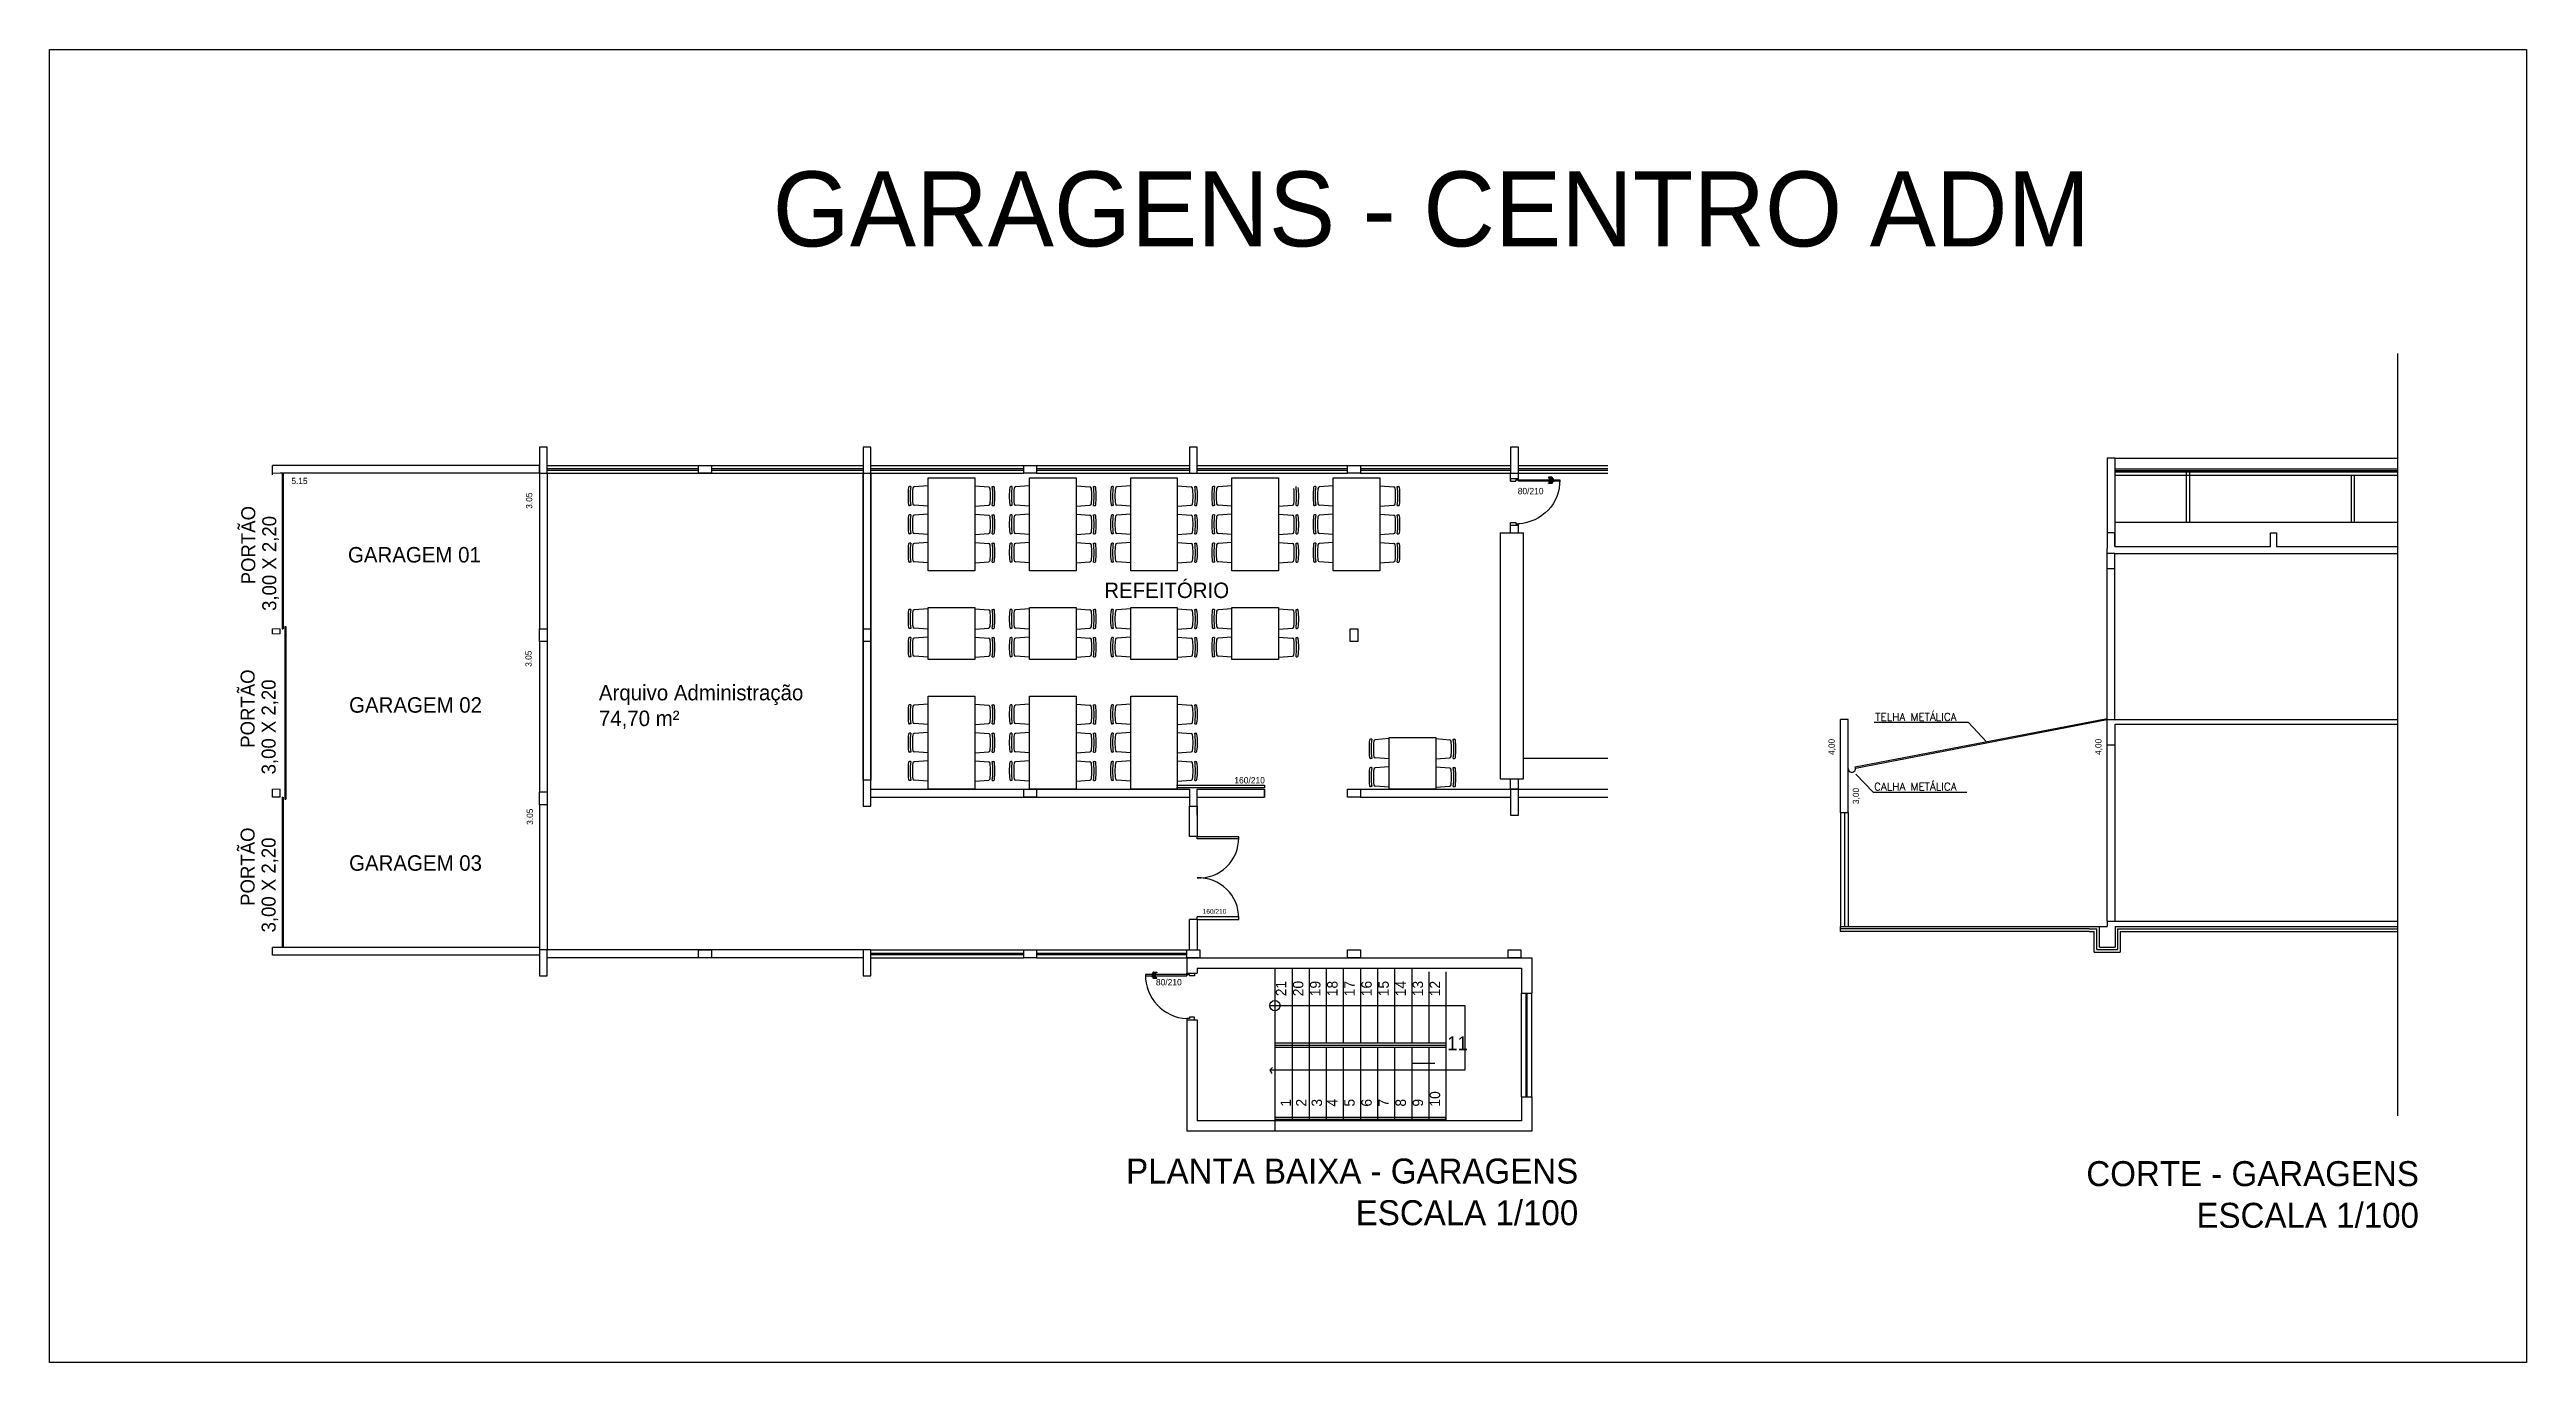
# Model space of a CAD drawing. Header units: inches. Extents: x 1211 to 1586, y 4594 to 4984.
# Drawn here: x 1211.16 to 1258.98, y 4664.73 to 4690.07 of the extents above; entities that cross this region are included whole.
import ezdxf

# ---------------------------------------------------------------- set-up
doc = ezdxf.new("R2010")
doc.units = ezdxf.units.IN
doc.header["$MEASUREMENT"] = 0
for name, color, linetype in [('.5', 5, 'Continuous'), ('0.1', 1, 'Continuous'), ('0.8', 8, 'Continuous'), ('01', 1, 'Continuous'), ('1', 1, 'Continuous'), ('AMARELO', 2, 'Continuous'), ('Capa4', 4, 'Continuous'), ('COLUNAS', 5, 'Continuous'), ('Layer2', 2, 'Continuous'), ('PAREDE', 5, 'Continuous'), ('PORTA', 3, 'Continuous'), ('TEXTO', 8, 'Continuous'), ('Vão', 2, 'Continuous')]:
    doc.layers.add(name, color=color, linetype=linetype)
doc.layers.add('DESENHO', color=7, linetype='Continuous', lineweight=5)
doc.styles.add('ROMANS', font='romans', dxfattribs={"height": 0.2})
doc.dimstyles.new('COTAS INTERNA', dxfattribs={"dimtxt": 0.12, "dimasz": 0.18, "dimexe": 0.18, "dimexo": 0.0625, "dimgap": 0.09, "dimtad": 2, "dimjust": 1, "dimtoh": 1, "dimzin": 0, "dimdsep": 46, "dimtxsty": 'Standard', "dimblk": 'ARCHTICK', "dimcen": 0.09, "dimse1": 1, "dimse2": 1, "dimsd1": 1, "dimsd2": 1, "dimclrt": 7, "dimadec": 0, "dimazin": 0, "dimtfac": 1, "dimtofl": 0, "dimtmove": 0, "dimatfit": 1, "dimldrblk": 'ARCHTICK', "dimfxl": 1, "dimtolj": 2, "dimtzin": 0, "dimarcsym": 0})

msp = doc.modelspace()

# ---------------------------------------------------------------- texts
at = {"layer": '0.8', "extrusion": (-0.141435, 3.16192e-13, 0.989948), "text_direction": (0.989948, 0, 0.141435)}
for s, insert, char_height, width, attachment_point in [('\\A1;GARAGENS - CENTRO ADM', (1250.5567, 4686.248, 0.0567), 1.446886, 41.192764, 9), ('GARAGEM 01', (1216.9234, 4680.1643, -0.214), 0.29798, 3.787002, 7), ('REFEITÓRIO', (1231.5227, 4679.4779, -1.5072), 0.29798, 2.427637, 7), ('GARAGEM 02', (1216.945, 4677.2653, -0.214), 0.29798, 3.852602, 7), ('Arquivo Administração       74,70 m²', (1221.7668, 4676.9555, -0.2885), 0.297984, 4.789524, 7), ('GARAGEM 03', (1216.945, 4674.2153, -0.214), 0.29798, 3.852602, 7), ('\\A1;PLANTA BAIXA - GARAGENS\\PESCALA 1/100', (1240.6724, 4667.3717, 0.0189), 0.482295, 13.730921, 9), ('\\A1;CORTE - GARAGENS\\PESCALA 1/100', (1256.9018, 4667.3214, 0.0189), 0.482295, 13.730921, 9)]:
    msp.add_mtext(s, dxfattribs=dict(at, insert=insert, char_height=char_height, width=width, attachment_point=attachment_point))
at = {"layer": '0.8', "extrusion": (3.16148e-13, -0.141435, 0.989948), "attachment_point": 1, "text_direction": (0, 0.989948, 0.141435)}
for s, insert, char_height, width in [('PORTÃO', (1214.8634, 4679.7461), 0.27054, 3.143679), ('3,00 X 2,20', (1215.2689, 4679.2332), 0.27054, 3.143679), ('PORTÃO', (1214.8506, 4676.5916), 0.27054, 3.143679), ('3,00 X 2,20', (1215.2561, 4676.0787), 0.27054, 3.143679), ('PORTÃO', (1214.8506, 4673.5416), 0.27054, 3.143679), ('3,00 X 2,20', (1215.2561, 4673.0287), 0.27054, 3.143679), ('21', (1234.8351, 4671.7975), 0.20116, 1.638865), ('20', (1235.1651, 4671.7975), 0.20116, 1.638865), ('19', (1235.4951, 4671.7975), 0.20116, 1.638865), ('18', (1235.8251, 4671.7975), 0.20116, 1.638865), ('17', (1236.1551, 4671.7975), 0.20116, 1.638865), ('16', (1236.4851, 4671.7975), 0.20116, 1.638865), ('15', (1236.8151, 4671.7975), 0.20116, 1.638865), ('14', (1237.1451, 4671.7975), 0.20116, 1.638865), ('13', (1237.4751, 4671.7975), 0.20116, 1.638865), ('12', (1237.8051, 4671.7975), 0.20116, 1.638865), ('1', (1234.9251, 4669.6675), 0.2012, 1.638865), ('2', (1235.2251, 4669.6675), 0.2012, 1.638865), ('3', (1235.5251, 4669.6675), 0.2012, 1.638865), ('4', (1235.8251, 4669.6675), 0.2012, 1.638865), ('5', (1236.1551, 4669.6675), 0.2012, 1.638865), ('6', (1236.4851, 4669.6675), 0.2012, 1.638865), ('7', (1236.8151, 4669.6675), 0.2012, 1.638865), ('8', (1237.1451, 4669.6675), 0.2012, 1.638865), ('9', (1237.4751, 4669.6675), 0.2012, 1.638865), ('10', (1237.8051, 4669.6675), 0.20116, 1.638865)]:
    msp.add_mtext(s, dxfattribs=dict(at, insert=insert, char_height=char_height, width=width))
at = {"layer": '0.8', "extrusion": (-0.141435, 3.16226e-13, 0.989948), "insert": (1239.5044, 4681.4829), "char_height": 0.12317, "width": 1.003463, "attachment_point": 7, "text_direction": (0.989948, 0, 0.141435)}
msp.add_mtext('80/210', dxfattribs=at)
at = {"layer": '0.8', "extrusion": (-0.141435, -3.16174e-13, 0.989948), "attachment_point": 1, "text_direction": (0.989948, 0, 0.141435)}
for insert, char_height, width in [((1234.0338, 4676.0269, 0.9791), 0.12317, 1.003463), ((1233.4229, 4673.4806), 0.0927, 0.755192)]:
    msp.add_mtext('160/210', dxfattribs=dict(at, insert=insert, char_height=char_height, width=width))
at = {"layer": '0.8', "extrusion": (-0.141435, -3.16192e-13, 0.989948), "attachment_point": 1, "text_direction": (0.989948, 0, 0.141435)}
for s, insert, char_height, width in [('80/210', (1232.5203, 4672.1294), 0.12317, 1.003463), ('11', (1238.1425, 4671.0263, 0.0445), 0.27054, 2.204054)]:
    msp.add_mtext(s, dxfattribs=dict(at, insert=insert, char_height=char_height, width=width))
at = {"layer": 'TEXTO', "color": 7, "style": 'ROMANS'}
for s, p in [('TELHA METÁLICA', (1246.4074, 4677.114, 0)), ('CALHA METÁLICA', (1246.3839, 4675.7678, 0))]:
    msp.add_text(s, height=0.147, dxfattribs=at).set_placement(p)

# ---------------------------------------------------------------- blocks, each defined once
blk = doc.blocks.new('*D391')
at = {"layer": 'Defpoints', "color": 0, "transparency": 16777216}
for p in [(1250.885, 4677.139, 0), (1250.885, 4673.146, 0), (1250.885, 4673.146)]:
    blk.add_point(p, dxfattribs=at)
at = {"layer": 'Layer2', "color": 7, "transparency": 16777216, "insert": (1250.725, 4676.609), "char_height": 0.12, "attachment_point": 5, "rotation": 90}
blk.add_mtext('\\A2;4,00', dxfattribs=at)
blk = doc.blocks.new('_ARCHTICK')
at = {"color": 0, "linetype": 'ByBlock', "ltscale": 0.05, "const_width": 0.15}
blk.add_lwpolyline([(-0.5, -0.5), (0.5, 0.5)], dxfattribs=at)
blk = doc.blocks.new('*D392')
at = {"layer": 'Defpoints', "color": 0, "transparency": 16777216}
for p in [(1245.885, 4676.192, 0), (1245.885, 4673.146, 0), (1245.885, 4673.146)]:
    blk.add_point(p, dxfattribs=at)
at = {"layer": 'Layer2', "color": 7, "transparency": 16777216, "insert": (1246.045, 4675.662), "char_height": 0.12, "attachment_point": 5, "rotation": 90}
blk.add_mtext('\\A2;3,00', dxfattribs=at)
blk = doc.blocks.new('*D393')
at = {"layer": 'Defpoints', "color": 0, "transparency": 16777216}
for p in [(1245.735, 4677.139, 0), (1245.735, 4673.146, 0), (1245.735, 4673.146)]:
    blk.add_point(p, dxfattribs=at)
at = {"layer": 'Layer2', "color": 7, "transparency": 16777216, "insert": (1245.575, 4676.609), "char_height": 0.12, "attachment_point": 5, "rotation": 90}
blk.add_mtext('\\A2;4,00', dxfattribs=at)
blk = doc.blocks.new('A$C651E2A38')
at = {"layer": '0.1'}
for p, q in [((0.804, 0.794), (0.804, 0.73)), ((0.804, 0.73), (0.814, 0.73)), ((0.828, 0.804), (0.814, 0.804)), ((0.814, 0.73), (0.814, 0.794)), ((0.814, 0.794), (0.828, 0.794)), ((0.875, 0.95), (0.85, 0.95)), ((0.85, 0.95), (0.85, 0.15)), ((0.875, 0.15), (0.875, 0.95)), ((0.897, 0.804), (0.911, 0.804)), ((0.911, 0.794), (0.897, 0.794)), ((0.911, 0.73), (0.911, 0.794)), ((0.921, 0.73), (0.911, 0.73)), ((0.921, 0.794), (0.921, 0.73)), ((0.85, 0.15), (0.875, 0.15))]:
    blk.add_line(p, q, dxfattribs=at)
for points in [[(0.828, 0.817), (0.836, 0.817), (0.836, 0.777), (0.828, 0.777)], [(0.85, 0.825), (0.836, 0.825), (0.836, 0.747), (0.85, 0.747)], [(0.875, 0.825), (0.889, 0.825), (0.889, 0.747), (0.875, 0.747)], [(0.897, 0.817), (0.889, 0.817), (0.889, 0.777), (0.897, 0.777)]]:
    blk.add_lwpolyline(points, close=True, dxfattribs=at)
for points in [[(0, 0), (0.05, 0), (0.05, 0.1), (0.025, 0.1), (0.025, 0.15), (0, 0.15)], [(0.9, 0), (0.85, 0), (0.85, 0.1), (0.875, 0.1), (0.875, 0.15), (0.9, 0.15)]]:
    blk.add_lwpolyline(points, dxfattribs=at)
for centre, radius, start, end in [((0.862, 0.112), 0.838, 89.1457, 177.3829), ((0.814, 0.794), 0.01, 90, 180), ((0.911, 0.794), 0.01, 0, 90)]:
    blk.add_arc(centre, radius, start, end, dxfattribs=at)
blk = doc.blocks.new('*D394')
at = {"layer": 'Defpoints', "color": 0, "transparency": 16777216}
for p in [(1215.467, 4681.891), (1220.617, 4681.891), (1220.617, 4681.891)]:
    blk.add_point(p, dxfattribs=at)
at = {"layer": 'Layer2', "color": 7, "transparency": 16777216, "insert": (1215.987, 4681.741), "char_height": 0.12, "attachment_point": 5}
blk.add_mtext('\\A2;5.15', dxfattribs=at)
blk = doc.blocks.new('*D395')
at = {"layer": 'Defpoints', "color": 0, "transparency": 16777216}
for p in [(1220.617, 4681.891), (1220.571, 4678.841), (1220.617, 4678.841)]:
    blk.add_point(p, dxfattribs=at)
at = {"layer": 'Layer2', "color": 7, "transparency": 16777216, "insert": (1220.421, 4681.361), "char_height": 0.12, "attachment_point": 5, "rotation": 90}
blk.add_mtext('\\A2;3.05', dxfattribs=at)
blk = doc.blocks.new('*D396')
at = {"layer": 'Defpoints', "color": 0, "transparency": 16777216}
for p in [(1220.571, 4678.841), (1220.559, 4675.791), (1220.617, 4675.791)]:
    blk.add_point(p, dxfattribs=at)
at = {"layer": 'Layer2', "color": 7, "transparency": 16777216, "insert": (1220.409, 4678.311), "char_height": 0.12, "attachment_point": 5, "rotation": 90}
blk.add_mtext('\\A2;3.05', dxfattribs=at)
blk = doc.blocks.new('*D397')
at = {"layer": 'Defpoints', "color": 0, "transparency": 16777216}
for p in [(1220.617, 4675.791), (1220.585, 4672.741), (1220.617, 4672.741)]:
    blk.add_point(p, dxfattribs=at)
at = {"layer": 'Layer2', "color": 7, "transparency": 16777216, "insert": (1220.435, 4675.261), "char_height": 0.12, "attachment_point": 5, "rotation": 90}
blk.add_mtext('\\A2;3.05', dxfattribs=at)

# ---------------------------------------------------------------- dimensions: what is measured, and where the dimension line sits
at = {"layer": 'Layer2'}
dim = msp.add_linear_dim(base=(1220.6172, 4681.8906), p1=(1215.4672, 4681.8906), p2=(1220.6172, 4681.8906), dimstyle='COTAS INTERNA', dxfattribs=at)
dim.commit()
dim.dimension.update_dxf_attribs({"geometry": '*D394', "text_midpoint": (1215.9872, 4681.7406)})
for base, p1, p2, picture, middle in [((1220.5708, 4678.8406), (1220.6172, 4681.8906), (1220.6172, 4678.8406), '*D395', (1220.4208, 4681.3606)), ((1220.5595, 4675.7906), (1220.5708, 4678.8406), (1220.6172, 4675.7906), '*D396', (1220.4095, 4678.3106)), ((1220.5851, 4672.7406), (1220.6172, 4675.7906), (1220.6172, 4672.7406), '*D397', (1220.4351, 4675.2606))]:
    dim = msp.add_linear_dim(base=base, p1=p1, p2=p2, angle=90, dimstyle='COTAS INTERNA', dxfattribs=at)
    dim.commit()
    dim.dimension.update_dxf_attribs({"geometry": picture, "text_midpoint": middle})
for base, p1, p2, text, picture, middle in [((1245.7348, 4673.1462, 0), (1245.7348, 4677.139, 0), (1245.7348, 4673.1462, 0), '4,00', '*D393', (1245.5748, 4676.609, 0)), ((1250.8848, 4673.1462, 0), (1250.8848, 4677.139, 0), (1250.8848, 4673.1462, 0), '4,00', '*D391', (1250.7248, 4676.609, 0)), ((1245.8848, 4673.1462, 0), (1245.8848, 4676.1924, 0), (1245.8848, 4673.1462, 0), '3,00', '*D392', (1246.0448, 4675.6624, 0))]:
    dim = msp.add_linear_dim(base=base, p1=p1, p2=p2, angle=90, text=text, dimstyle='COTAS INTERNA', dxfattribs=at)
    dim.commit()
    dim.dimension.update_dxf_attribs({"geometry": picture, "text_midpoint": middle})

# ---------------------------------------------------------------- linework, layer by layer
at = {"layer": '.5'}
for p, q in [((1227.0172, 4672.6906), (1226.8672, 4672.6906)), ((1226.8672, 4672.6906), (1226.8672, 4672.1906)), ((1227.0172, 4672.1906), (1227.0172, 4672.6906)), ((1226.8672, 4672.1906), (1227.0172, 4672.1906)), ((1233.1172, 4672.5406), (1239.7772, 4672.5406)), ((1233.1172, 4672.5406), (1233.1172, 4672.1906)), ((1233.1172, 4672.2406), (1233.3172, 4672.2406)), ((1233.3172, 4672.3406), (1239.5772, 4672.3406)), ((1233.3172, 4672.3406), (1233.3172, 4672.2406)), ((1234.8172, 4672.5406), (1239.1172, 4672.5406)), ((1239.5772, 4672.3406), (1239.5772, 4671.8556)), ((1239.7772, 4672.5406), (1239.7772, 4671.8556)), ((1239.5772, 4671.8556), (1239.7772, 4671.8556)), ((1233.1172, 4671.3656), (1233.1172, 4669.1956)), ((1233.1172, 4671.3406), (1233.3172, 4671.3406)), ((1233.3172, 4671.3406), (1233.3172, 4669.3956)), ((1234.8172, 4670.8956), (1238.1172, 4670.8956)), ((1234.8172, 4670.8556), (1238.1172, 4670.8556)), ((1234.8172, 4670.8156), (1238.1172, 4670.8156)), ((1239.5772, 4669.8556), (1239.5772, 4669.3956)), ((1239.5772, 4669.8556), (1239.7772, 4669.8556)), ((1239.7772, 4669.8556), (1239.7772, 4669.1956)), ((1239.5772, 4669.3956), (1233.3172, 4669.3956)), ((1234.8172, 4669.4656), (1238.1172, 4669.4656)), ((1234.8172, 4669.4256), (1238.1172, 4669.4256)), ((1238.1172, 4669.4256), (1238.1172, 4669.4656)), ((1239.7772, 4669.1956), (1233.1172, 4669.1956))]:
    msp.add_line(p, q, dxfattribs=at)
for points in [[(1220.7672, 4681.8906), (1220.7672, 4682.3906), (1220.6172, 4682.3906), (1220.6172, 4681.8906), (1220.7672, 4681.8906)], [(1220.7672, 4681.8906), (1220.7672, 4682.3906), (1220.6172, 4682.3906), (1220.6172, 4681.8906), (1220.7672, 4681.8906)], [(1227.0172, 4681.8906), (1227.0172, 4682.3906), (1226.8672, 4682.3906), (1226.8672, 4681.8906), (1227.0172, 4681.8906)], [(1233.3172, 4681.8906), (1233.3172, 4682.3906), (1233.1672, 4682.3906), (1233.1672, 4681.8906), (1233.3172, 4681.8906)], [(1239.5172, 4681.8906), (1239.5172, 4682.3906), (1239.3672, 4682.3906), (1239.3672, 4681.8906), (1239.5172, 4681.8906)], [(1223.9422, 4681.8906), (1223.6922, 4681.8906), (1223.6922, 4682.0406), (1223.9422, 4682.0406), (1223.9422, 4681.8906)], [(1230.2172, 4681.8906), (1229.9672, 4681.8906), (1229.9672, 4682.0406), (1230.2172, 4682.0406), (1230.2172, 4681.8906)], [(1236.4672, 4681.8906), (1236.2172, 4681.8906), (1236.2172, 4682.0406), (1236.4672, 4682.0406), (1236.4672, 4681.8906)], [(1220.6172, 4678.6406), (1220.6172, 4678.8906), (1220.7672, 4678.8906), (1220.7672, 4678.6406), (1220.6172, 4678.6406)], [(1226.8672, 4678.6406), (1226.8672, 4678.8906), (1227.0172, 4678.8906), (1227.0172, 4678.6406), (1226.8672, 4678.6406)], [(1236.2672, 4678.6406), (1236.2672, 4678.8906), (1236.4172, 4678.8906), (1236.4172, 4678.6406), (1236.2672, 4678.6406)], [(1227.0172, 4675.4656), (1227.0172, 4675.9656), (1226.8672, 4675.9656), (1226.8672, 4675.4656), (1227.0172, 4675.4656)], [(1220.6172, 4675.4906), (1220.6172, 4675.7406), (1220.7672, 4675.7406), (1220.7672, 4675.4906), (1220.6172, 4675.4906)], [(1230.2172, 4675.6406), (1229.9672, 4675.6406), (1229.9672, 4675.7906), (1230.2172, 4675.7906), (1230.2172, 4675.6406)], [(1233.1672, 4675.7906), (1233.1672, 4675.4656), (1233.3172, 4675.4656)], [(1233.3172, 4675.2906), (1233.3172, 4675.7906)], [(1236.4672, 4675.6406), (1236.2172, 4675.6406), (1236.2172, 4675.7906), (1236.4672, 4675.7906), (1236.4672, 4675.6406)], [(1239.5172, 4675.7906), (1239.3672, 4675.7906), (1239.3672, 4675.2906), (1239.5172, 4675.2906)], [(1239.5172, 4675.2906), (1239.5172, 4675.7906)], [(1220.7672, 4672.1906), (1220.7672, 4672.6906), (1220.6172, 4672.6906), (1220.6172, 4672.1906), (1220.7672, 4672.1906)], [(1220.7672, 4672.1906), (1220.7672, 4672.6906), (1220.6172, 4672.6906), (1220.6172, 4672.1906), (1220.7672, 4672.1906)], [(1223.9422, 4672.5406), (1223.6922, 4672.5406), (1223.6922, 4672.6906), (1223.9422, 4672.6906), (1223.9422, 4672.5406)], [(1230.2172, 4672.5406), (1229.9672, 4672.5406), (1229.9672, 4672.6906), (1230.2172, 4672.6906), (1230.2172, 4672.5406)], [(1230.2172, 4672.5406), (1229.9672, 4672.5406), (1229.9672, 4672.6906), (1230.2172, 4672.6906), (1230.2172, 4672.5406)], [(1233.3672, 4672.5406), (1233.1172, 4672.5406), (1233.1172, 4672.6906), (1233.3672, 4672.6906), (1233.3672, 4672.5406)], [(1236.4672, 4672.5406), (1236.2172, 4672.5406), (1236.2172, 4672.6906), (1236.4672, 4672.6906), (1236.4672, 4672.5406)], [(1239.5672, 4672.5406), (1239.3172, 4672.5406), (1239.3172, 4672.6906), (1239.5672, 4672.6906), (1239.5672, 4672.5406)]]:
    msp.add_lwpolyline(points, dxfattribs=at)
for p, q in [((1215.4672, 4681.8606), (1215.4672, 4682.0406)), ((1220.6172, 4682.0406), (1215.4672, 4682.0406)), ((1220.6172, 4681.8906), (1215.6172, 4681.8906)), ((1220.6172, 4681.8906), (1220.6172, 4682.0406)), ((1220.6172, 4681.8906), (1220.6172, 4678.8906)), ((1220.7672, 4682.0406), (1226.8672, 4682.0406)), ((1220.7672, 4681.8906), (1226.8672, 4681.8906)), ((1220.7672, 4681.8906), (1220.7672, 4678.8906)), ((1228.1234, 4680.0041), (1228.1234, 4681.8041)), ((1228.1234, 4681.8041), (1229.0234, 4681.8041)), ((1229.0234, 4681.8041), (1229.0234, 4680.0041)), ((1230.0782, 4680.0041), (1230.0782, 4681.8041)), ((1230.0782, 4681.8041), (1230.9782, 4681.8041)), ((1230.9782, 4681.8041), (1230.9782, 4680.0041)), ((1232.033, 4680.0041), (1232.033, 4681.8041)), ((1232.033, 4681.8041), (1232.933, 4681.8041)), ((1232.933, 4681.8041), (1232.933, 4680.0041)), ((1233.9878, 4680.0041), (1233.9878, 4681.8041)), ((1233.9878, 4681.8041), (1234.8878, 4681.8041)), ((1234.8878, 4681.8041), (1234.8878, 4680.0041)), ((1235.9427, 4680.0041), (1235.9427, 4681.8041)), ((1235.9427, 4681.8041), (1236.8427, 4681.8041)), ((1236.8427, 4681.8041), (1236.8427, 4680.0041)), ((1239.3672, 4681.7406), (1239.3672, 4681.8906)), ((1239.3672, 4681.7906), (1239.5172, 4681.7906)), ((1239.5172, 4681.7406), (1239.5172, 4681.8906)), ((1227.7867, 4681.6339), (1227.764, 4681.6339)), ((1227.7867, 4681.2656), (1227.764, 4681.2656)), ((1228.1234, 4681.6455), (1227.8552, 4681.6254)), ((1228.1234, 4681.254), (1227.8552, 4681.2741)), ((1229.0234, 4681.6455), (1229.2915, 4681.6254)), ((1229.0234, 4681.254), (1229.2915, 4681.2741)), ((1229.3601, 4681.6339), (1229.3828, 4681.6339)), ((1229.3601, 4681.2656), (1229.3828, 4681.2656)), ((1229.7415, 4681.6339), (1229.7188, 4681.6339)), ((1229.7415, 4681.2656), (1229.7188, 4681.2656)), ((1230.0782, 4681.6455), (1229.8101, 4681.6254)), ((1230.0782, 4681.254), (1229.8101, 4681.2741)), ((1230.9782, 4681.6455), (1231.2463, 4681.6254)), ((1230.9782, 4681.254), (1231.2463, 4681.2741)), ((1231.3149, 4681.6339), (1231.3376, 4681.6339)), ((1231.3149, 4681.2656), (1231.3376, 4681.2656)), ((1231.6963, 4681.6339), (1231.6736, 4681.6339)), ((1231.6963, 4681.2656), (1231.6736, 4681.2656)), ((1232.033, 4681.6455), (1231.7649, 4681.6254)), ((1232.033, 4681.254), (1231.7649, 4681.2741)), ((1232.933, 4681.6455), (1233.2011, 4681.6254)), ((1232.933, 4681.254), (1233.2011, 4681.2741)), ((1233.2697, 4681.6339), (1233.2924, 4681.6339)), ((1233.2697, 4681.2656), (1233.2924, 4681.2656)), ((1233.6511, 4681.6339), (1233.6285, 4681.6339)), ((1233.6511, 4681.2656), (1233.6285, 4681.2656)), ((1233.9878, 4681.6455), (1233.7197, 4681.6254)), ((1233.9878, 4681.254), (1233.7197, 4681.2741)), ((1234.8878, 4681.254), (1235.156, 4681.2741)), ((1235.2245, 4681.2656), (1235.2472, 4681.2656)), ((1235.606, 4681.6339), (1235.5833, 4681.6339)), ((1235.606, 4681.2656), (1235.5833, 4681.2656)), ((1235.9427, 4681.6455), (1235.6745, 4681.6254)), ((1235.9427, 4681.254), (1235.6745, 4681.2741)), ((1236.8427, 4681.6455), (1237.1108, 4681.6254)), ((1236.8427, 4681.254), (1237.1108, 4681.2741)), ((1237.1794, 4681.6339), (1237.2021, 4681.6339)), ((1237.1794, 4681.2656), (1237.2021, 4681.2656)), ((1227.7867, 4681.0882), (1227.764, 4681.0882)), ((1227.7867, 4680.7199), (1227.764, 4680.7199)), ((1228.1234, 4681.0999), (1227.8552, 4681.0798)), ((1228.1234, 4680.7083), (1227.8552, 4680.7284)), ((1229.0234, 4681.0999), (1229.2915, 4681.0798)), ((1229.0234, 4680.7083), (1229.2915, 4680.7284)), ((1229.3601, 4681.0882), (1229.3828, 4681.0882)), ((1229.3601, 4680.7199), (1229.3828, 4680.7199)), ((1229.7415, 4681.0882), (1229.7188, 4681.0882)), ((1229.7415, 4680.7199), (1229.7188, 4680.7199)), ((1230.0782, 4681.0999), (1229.8101, 4681.0798)), ((1230.0782, 4680.7083), (1229.8101, 4680.7284)), ((1230.9782, 4681.0999), (1231.2463, 4681.0798)), ((1230.9782, 4680.7083), (1231.2463, 4680.7284)), ((1231.3149, 4681.0882), (1231.3376, 4681.0882)), ((1231.3149, 4680.7199), (1231.3376, 4680.7199)), ((1231.6963, 4681.0882), (1231.6736, 4681.0882)), ((1231.6963, 4680.7199), (1231.6736, 4680.7199)), ((1232.033, 4681.0999), (1231.7649, 4681.0798)), ((1232.033, 4680.7083), (1231.7649, 4680.7284)), ((1232.933, 4681.0999), (1233.2011, 4681.0798)), ((1232.933, 4680.7083), (1233.2011, 4680.7284)), ((1233.2697, 4681.0882), (1233.2924, 4681.0882)), ((1233.2697, 4680.7199), (1233.2924, 4680.7199)), ((1233.6511, 4681.0882), (1233.6285, 4681.0882)), ((1233.6511, 4680.7199), (1233.6285, 4680.7199)), ((1233.9878, 4681.0999), (1233.7197, 4681.0798)), ((1233.9878, 4680.7083), (1233.7197, 4680.7284)), ((1234.8878, 4681.0999), (1235.156, 4681.0798)), ((1234.8878, 4680.7083), (1235.156, 4680.7284)), ((1235.2245, 4681.0882), (1235.2472, 4681.0882)), ((1235.2245, 4680.7199), (1235.2472, 4680.7199)), ((1235.606, 4681.0882), (1235.5833, 4681.0882)), ((1235.606, 4680.7199), (1235.5833, 4680.7199)), ((1235.9427, 4681.0999), (1235.6745, 4681.0798)), ((1235.9427, 4680.7083), (1235.6745, 4680.7284)), ((1236.8427, 4681.0999), (1237.1108, 4681.0798)), ((1236.8427, 4680.7083), (1237.1108, 4680.7284)), ((1237.1794, 4681.0882), (1237.2021, 4681.0882)), ((1237.1794, 4680.7199), (1237.2021, 4680.7199)), ((1239.3672, 4680.8906), (1239.5172, 4680.8906)), ((1239.3672, 4680.7406), (1239.3672, 4680.8906)), ((1239.5172, 4680.7406), (1239.5172, 4680.8906)), ((1227.7867, 4680.5426), (1227.764, 4680.5426)), ((1228.1234, 4680.5542), (1227.8552, 4680.5341)), ((1229.0234, 4680.5542), (1229.2915, 4680.5341)), ((1229.3601, 4680.5426), (1229.3828, 4680.5426)), ((1229.7415, 4680.5426), (1229.7188, 4680.5426)), ((1230.0782, 4680.5542), (1229.8101, 4680.5341)), ((1230.9782, 4680.5542), (1231.2463, 4680.5341)), ((1231.3149, 4680.5426), (1231.3376, 4680.5426)), ((1231.6963, 4680.5426), (1231.6736, 4680.5426)), ((1232.033, 4680.5542), (1231.7649, 4680.5341)), ((1232.933, 4680.5542), (1233.2011, 4680.5341)), ((1233.2697, 4680.5426), (1233.2924, 4680.5426)), ((1233.6511, 4680.5426), (1233.6285, 4680.5426)), ((1233.9878, 4680.5542), (1233.7197, 4680.5341)), ((1234.8878, 4680.5542), (1235.156, 4680.5341)), ((1235.2245, 4680.5426), (1235.2472, 4680.5426)), ((1235.606, 4680.5426), (1235.5833, 4680.5426)), ((1235.9427, 4680.5542), (1235.6745, 4680.5341)), ((1236.8427, 4680.5542), (1237.1108, 4680.5341)), ((1237.1794, 4680.5426), (1237.2021, 4680.5426)), ((1227.7867, 4680.1743), (1227.764, 4680.1743)), ((1228.1234, 4680.1626), (1227.8552, 4680.1827)), ((1229.0234, 4680.0041), (1228.1234, 4680.0041)), ((1229.0234, 4680.1626), (1229.2915, 4680.1827)), ((1229.3601, 4680.1743), (1229.3828, 4680.1743)), ((1229.7415, 4680.1743), (1229.7188, 4680.1743)), ((1230.0782, 4680.1626), (1229.8101, 4680.1827)), ((1230.9782, 4680.0041), (1230.0782, 4680.0041)), ((1230.9782, 4680.1626), (1231.2463, 4680.1827)), ((1231.3149, 4680.1743), (1231.3376, 4680.1743)), ((1231.6963, 4680.1743), (1231.6736, 4680.1743)), ((1232.033, 4680.1626), (1231.7649, 4680.1827)), ((1232.933, 4680.0041), (1232.033, 4680.0041)), ((1232.933, 4680.1626), (1233.2011, 4680.1827)), ((1233.2697, 4680.1743), (1233.2924, 4680.1743)), ((1233.6511, 4680.1743), (1233.6285, 4680.1743)), ((1233.9878, 4680.1626), (1233.7197, 4680.1827)), ((1234.8878, 4680.0041), (1233.9878, 4680.0041)), ((1234.8878, 4680.1626), (1235.156, 4680.1827)), ((1235.2245, 4680.1743), (1235.2472, 4680.1743)), ((1235.606, 4680.1743), (1235.5833, 4680.1743)), ((1235.9427, 4680.1626), (1235.6745, 4680.1827)), ((1236.8427, 4680.0041), (1235.9427, 4680.0041)), ((1236.8427, 4680.1626), (1237.1108, 4680.1827)), ((1237.1794, 4680.1743), (1237.2021, 4680.1743)), ((1228.1234, 4679.2749), (1227.8552, 4679.2548)), ((1228.1234, 4678.2974), (1228.1234, 4679.2974)), ((1228.1234, 4679.2974), (1229.0234, 4679.2974)), ((1229.0234, 4679.2974), (1229.0234, 4678.2974)), ((1229.0234, 4679.2749), (1229.2915, 4679.2548)), ((1230.0782, 4679.2749), (1229.8101, 4679.2548)), ((1230.0782, 4678.2974), (1230.0782, 4679.2974)), ((1230.0782, 4679.2974), (1230.9782, 4679.2974)), ((1230.9782, 4679.2974), (1230.9782, 4678.2974)), ((1230.9782, 4679.2749), (1231.2463, 4679.2548)), ((1232.033, 4679.2749), (1231.7649, 4679.2548)), ((1232.033, 4678.2974), (1232.033, 4679.2974)), ((1232.033, 4679.2974), (1232.933, 4679.2974)), ((1232.933, 4679.2974), (1232.933, 4678.2974)), ((1232.933, 4679.2749), (1233.2011, 4679.2548)), ((1233.9878, 4679.2749), (1233.7197, 4679.2548)), ((1233.9878, 4678.2974), (1233.9878, 4679.2974)), ((1233.9878, 4679.2974), (1234.8878, 4679.2974)), ((1234.8878, 4679.2974), (1234.8878, 4678.2974)), ((1234.8878, 4679.2749), (1235.156, 4679.2548)), ((1215.4672, 4678.7906), (1215.4672, 4678.8906)), ((1215.6172, 4678.7906), (1215.6172, 4678.8906)), ((1227.7867, 4679.2633), (1227.764, 4679.2633)), ((1227.7867, 4678.895), (1227.764, 4678.895)), ((1228.1234, 4678.8833), (1227.8552, 4678.9035)), ((1229.0234, 4678.8833), (1229.2915, 4678.9035)), ((1229.3601, 4679.2633), (1229.3828, 4679.2633)), ((1229.3601, 4678.895), (1229.3828, 4678.895)), ((1229.7415, 4679.2633), (1229.7188, 4679.2633)), ((1229.7415, 4678.895), (1229.7188, 4678.895)), ((1230.0782, 4678.8833), (1229.8101, 4678.9035)), ((1230.9782, 4678.8833), (1231.2463, 4678.9035)), ((1231.3149, 4679.2633), (1231.3376, 4679.2633)), ((1231.3149, 4678.895), (1231.3376, 4678.895)), ((1231.6963, 4679.2633), (1231.6736, 4679.2633)), ((1231.6963, 4678.895), (1231.6736, 4678.895)), ((1232.033, 4678.8833), (1231.7649, 4678.9035)), ((1232.933, 4678.8833), (1233.2011, 4678.9035)), ((1233.2697, 4679.2633), (1233.2924, 4679.2633)), ((1233.2697, 4678.895), (1233.2924, 4678.895)), ((1233.6511, 4679.2633), (1233.6285, 4679.2633)), ((1233.6511, 4678.895), (1233.6285, 4678.895)), ((1233.9878, 4678.8833), (1233.7197, 4678.9035)), ((1234.8878, 4678.8833), (1235.156, 4678.9035)), ((1235.2245, 4679.2633), (1235.2472, 4679.2633)), ((1235.2245, 4678.895), (1235.2472, 4678.895)), ((1220.6172, 4678.6406), (1220.6172, 4675.7406)), ((1220.7672, 4678.6406), (1220.7672, 4675.7406)), ((1227.7867, 4678.7176), (1227.764, 4678.7176)), ((1227.7867, 4678.3493), (1227.764, 4678.3493)), ((1228.1234, 4678.7292), (1227.8552, 4678.7091)), ((1228.1234, 4678.3377), (1227.8552, 4678.3578)), ((1229.0234, 4678.7292), (1229.2915, 4678.7091)), ((1229.0234, 4678.3377), (1229.2915, 4678.3578)), ((1229.3601, 4678.7176), (1229.3828, 4678.7176)), ((1229.3601, 4678.3493), (1229.3828, 4678.3493)), ((1229.7415, 4678.7176), (1229.7188, 4678.7176)), ((1229.7415, 4678.3493), (1229.7188, 4678.3493)), ((1230.0782, 4678.7292), (1229.8101, 4678.7091)), ((1230.0782, 4678.3377), (1229.8101, 4678.3578)), ((1230.9782, 4678.7292), (1231.2463, 4678.7091)), ((1230.9782, 4678.3377), (1231.2463, 4678.3578)), ((1231.3149, 4678.7176), (1231.3376, 4678.7176)), ((1231.3149, 4678.3493), (1231.3376, 4678.3493)), ((1231.6963, 4678.7176), (1231.6736, 4678.7176)), ((1231.6963, 4678.3493), (1231.6736, 4678.3493)), ((1232.033, 4678.7292), (1231.7649, 4678.7091)), ((1232.033, 4678.3377), (1231.7649, 4678.3578)), ((1232.933, 4678.7292), (1233.2011, 4678.7091)), ((1232.933, 4678.3377), (1233.2011, 4678.3578)), ((1233.2697, 4678.7176), (1233.2924, 4678.7176)), ((1233.2697, 4678.3493), (1233.2924, 4678.3493)), ((1233.6511, 4678.7176), (1233.6285, 4678.7176)), ((1233.6511, 4678.3493), (1233.6285, 4678.3493)), ((1233.9878, 4678.7292), (1233.7197, 4678.7091)), ((1233.9878, 4678.3377), (1233.7197, 4678.3578)), ((1234.8878, 4678.7292), (1235.156, 4678.7091)), ((1234.8878, 4678.3377), (1235.156, 4678.3578)), ((1235.2245, 4678.7176), (1235.2472, 4678.7176)), ((1235.2245, 4678.3493), (1235.2472, 4678.3493)), ((1229.0234, 4678.2974), (1228.1234, 4678.2974)), ((1230.9782, 4678.2974), (1230.0782, 4678.2974)), ((1232.933, 4678.2974), (1232.033, 4678.2974)), ((1234.8878, 4678.2974), (1233.9878, 4678.2974)), ((1227.7867, 4677.4205), (1227.764, 4677.4205)), ((1228.1234, 4677.4321), (1227.8552, 4677.412)), ((1228.1234, 4675.7906), (1228.1234, 4677.5906)), ((1228.1234, 4677.5906), (1229.0234, 4677.5906)), ((1229.0234, 4677.5906), (1229.0234, 4675.7906)), ((1229.0234, 4677.4321), (1229.2915, 4677.412)), ((1229.3601, 4677.4205), (1229.3828, 4677.4205)), ((1229.7415, 4677.4205), (1229.7188, 4677.4205)), ((1230.0782, 4677.4321), (1229.8101, 4677.412)), ((1230.0782, 4675.7906), (1230.0782, 4677.5906)), ((1230.0782, 4677.5906), (1230.9782, 4677.5906)), ((1230.9782, 4677.5906), (1230.9782, 4675.7906)), ((1230.9782, 4677.4321), (1231.2463, 4677.412)), ((1231.3149, 4677.4205), (1231.3376, 4677.4205)), ((1231.6963, 4677.4205), (1231.6736, 4677.4205)), ((1232.033, 4677.4321), (1231.7649, 4677.412)), ((1232.033, 4675.7906), (1232.033, 4677.5906)), ((1232.033, 4677.5906), (1232.933, 4677.5906)), ((1232.933, 4677.5906), (1232.933, 4675.7906)), ((1232.933, 4677.4321), (1233.2011, 4677.412)), ((1233.2697, 4677.4205), (1233.2924, 4677.4205)), ((1227.7867, 4677.0522), (1227.764, 4677.0522)), ((1228.1234, 4677.0405), (1227.8552, 4677.0607)), ((1228.1234, 4676.8864), (1227.8552, 4676.8663)), ((1229.0234, 4677.0405), (1229.2915, 4677.0607)), ((1229.0234, 4676.8864), (1229.2915, 4676.8663)), ((1229.3601, 4677.0522), (1229.3828, 4677.0522)), ((1229.7415, 4677.0522), (1229.7188, 4677.0522)), ((1230.0782, 4677.0405), (1229.8101, 4677.0607)), ((1230.0782, 4676.8864), (1229.8101, 4676.8663)), ((1230.9782, 4677.0405), (1231.2463, 4677.0607)), ((1230.9782, 4676.8864), (1231.2463, 4676.8663)), ((1231.3149, 4677.0522), (1231.3376, 4677.0522)), ((1231.6963, 4677.0522), (1231.6736, 4677.0522)), ((1232.033, 4677.0405), (1231.7649, 4677.0607)), ((1232.033, 4676.8864), (1231.7649, 4676.8663)), ((1232.933, 4677.0405), (1233.2011, 4677.0607)), ((1232.933, 4676.8864), (1233.2011, 4676.8663)), ((1233.2697, 4677.0522), (1233.2924, 4677.0522)), ((1227.7867, 4676.8748), (1227.764, 4676.8748)), ((1227.7867, 4676.5065), (1227.764, 4676.5065)), ((1228.1234, 4676.4949), (1227.8552, 4676.515)), ((1229.0234, 4676.4949), (1229.2915, 4676.515)), ((1229.3601, 4676.8748), (1229.3828, 4676.8748)), ((1229.3601, 4676.5065), (1229.3828, 4676.5065)), ((1229.7415, 4676.8748), (1229.7188, 4676.8748)), ((1229.7415, 4676.5065), (1229.7188, 4676.5065)), ((1230.0782, 4676.4949), (1229.8101, 4676.515)), ((1230.9782, 4676.4949), (1231.2463, 4676.515)), ((1231.3149, 4676.8748), (1231.3376, 4676.8748)), ((1231.3149, 4676.5065), (1231.3376, 4676.5065)), ((1231.6963, 4676.8748), (1231.6736, 4676.8748)), ((1231.6963, 4676.5065), (1231.6736, 4676.5065)), ((1232.033, 4676.4949), (1231.7649, 4676.515)), ((1232.933, 4676.4949), (1233.2011, 4676.515)), ((1233.2697, 4676.8748), (1233.2924, 4676.8748)), ((1233.2697, 4676.5065), (1233.2924, 4676.5065)), ((1236.6863, 4676.7566), (1236.6636, 4676.7566)), ((1237.023, 4676.7682), (1236.7548, 4676.7481)), ((1237.023, 4675.7906), (1237.023, 4676.7906)), ((1237.023, 4676.7906), (1237.923, 4676.7906)), ((1237.923, 4676.7906), (1237.923, 4675.7906)), ((1237.923, 4676.7682), (1238.1911, 4676.7481)), ((1238.2597, 4676.7566), (1238.2824, 4676.7566)), ((1227.7867, 4676.3291), (1227.764, 4676.3291)), ((1227.7867, 4675.9608), (1227.764, 4675.9608)), ((1228.1234, 4676.3407), (1227.8552, 4676.3206)), ((1228.1234, 4675.9492), (1227.8552, 4675.9693)), ((1229.0234, 4676.3407), (1229.2915, 4676.3206)), ((1229.0234, 4675.9492), (1229.2915, 4675.9693)), ((1229.3601, 4676.3291), (1229.3828, 4676.3291)), ((1229.3601, 4675.9608), (1229.3828, 4675.9608)), ((1229.7415, 4676.3291), (1229.7188, 4676.3291)), ((1229.7415, 4675.9608), (1229.7188, 4675.9608)), ((1230.0782, 4676.3407), (1229.8101, 4676.3206)), ((1230.0782, 4675.9492), (1229.8101, 4675.9693)), ((1230.9782, 4676.3407), (1231.2463, 4676.3206)), ((1230.9782, 4675.9492), (1231.2463, 4675.9693)), ((1231.3149, 4676.3291), (1231.3376, 4676.3291)), ((1231.3149, 4675.9608), (1231.3376, 4675.9608)), ((1231.6963, 4676.3291), (1231.6736, 4676.3291)), ((1231.6963, 4675.9608), (1231.6736, 4675.9608)), ((1232.033, 4676.3407), (1231.7649, 4676.3206)), ((1232.033, 4675.9492), (1231.7649, 4675.9693)), ((1232.933, 4676.3407), (1233.2011, 4676.3206)), ((1232.933, 4675.9492), (1233.2011, 4675.9693)), ((1233.2697, 4676.3291), (1233.2924, 4676.3291)), ((1233.2697, 4675.9608), (1233.2924, 4675.9608)), ((1236.6863, 4676.3883), (1236.6636, 4676.3883)), ((1236.6863, 4676.2109), (1236.6636, 4676.2109)), ((1237.023, 4676.3766), (1236.7548, 4676.3967)), ((1237.023, 4676.2225), (1236.7548, 4676.2024)), ((1237.923, 4676.3766), (1238.1911, 4676.3967)), ((1237.923, 4676.2225), (1238.1911, 4676.2024)), ((1238.2597, 4676.3883), (1238.2824, 4676.3883)), ((1238.2597, 4676.2109), (1238.2824, 4676.2109)), ((1239.3672, 4675.7906), (1239.3672, 4675.9906)), ((1239.5172, 4675.7906), (1239.5172, 4675.9906)), ((1215.4672, 4675.6406), (1215.4672, 4675.7906)), ((1215.6172, 4675.6406), (1215.4672, 4675.6406)), ((1215.6172, 4675.6406), (1215.6172, 4675.7906)), ((1220.6172, 4675.4906), (1220.6172, 4672.5906)), ((1220.7672, 4675.4906), (1220.7672, 4672.6906)), ((1227.0172, 4675.7906), (1233.1672, 4675.7906)), ((1227.0172, 4675.6406), (1233.1672, 4675.6406)), ((1229.0234, 4675.7906), (1228.1234, 4675.7906)), ((1230.9782, 4675.7906), (1230.0782, 4675.7906)), ((1232.933, 4675.7906), (1232.033, 4675.7906)), ((1233.1672, 4674.8781), (1233.1672, 4675.4656)), ((1233.3172, 4675.7906), (1234.6172, 4675.7906)), ((1233.3172, 4675.6406), (1234.6172, 4675.6406)), ((1233.3172, 4675.4656), (1233.3172, 4674.8781)), ((1234.6172, 4675.7906), (1234.6172, 4675.6406)), ((1234.6172, 4675.6406), (1234.6172, 4675.7906)), ((1236.2172, 4675.7906), (1236.2672, 4675.7906)), ((1236.4672, 4675.7906), (1241.2456, 4675.7906)), ((1236.4672, 4675.6406), (1239.3672, 4675.6406)), ((1236.6863, 4675.8426), (1236.6636, 4675.8426)), ((1237.023, 4675.8309), (1236.7548, 4675.8511)), ((1237.923, 4675.7906), (1237.023, 4675.7906)), ((1237.923, 4675.8309), (1238.1911, 4675.8511)), ((1238.2597, 4675.8426), (1238.2824, 4675.8426)), ((1239.5172, 4675.6406), (1241.2456, 4675.6406)), ((1233.3172, 4674.8781), (1233.1672, 4674.8781)), ((1233.1672, 4672.6906), (1233.1672, 4673.2781)), ((1233.3172, 4673.2781), (1233.1672, 4673.2781)), ((1233.3172, 4673.2781), (1233.3172, 4672.6906)), ((1250.5348, 4673.0962, 0), (1245.7348, 4673.0962, 0)), ((1250.5348, 4673.0962, 0), (1250.6848, 4673.0962, 0)), ((1250.6848, 4672.6962, 0), (1250.6848, 4673.0962, 0)), ((1251.0848, 4673.0962, 0), (1256.4911, 4673.0962, 0)), ((1251.0848, 4673.0962, 0), (1251.0848, 4672.6962, 0)), ((1215.4672, 4672.5906), (1215.4672, 4672.7406)), ((1220.6172, 4672.7406), (1215.4672, 4672.7406)), ((1220.6172, 4672.5906), (1215.4672, 4672.5906)), ((1226.8672, 4672.6906), (1220.7672, 4672.6906)), ((1220.7672, 4672.5406), (1220.7672, 4672.6906)), ((1227.0172, 4672.5406), (1227.0172, 4672.6906)), ((1250.5348, 4673.0462, 0), (1245.7348, 4673.0462, 0)), ((1250.5348, 4673.0462, 0), (1250.6348, 4673.0462, 0)), ((1250.6348, 4672.6462, 0), (1250.6348, 4673.0462, 0)), ((1250.6348, 4672.6462, 0), (1251.1348, 4672.6462, 0)), ((1250.6848, 4672.6962, 0), (1251.0848, 4672.6962, 0)), ((1251.1348, 4673.0462, 0), (1256.4911, 4673.0462, 0)), ((1251.1348, 4673.0462, 0), (1251.1348, 4672.6462, 0)), ((1226.8672, 4672.5406), (1220.7672, 4672.5406)), ((1235.1472, 4672.3406), (1235.1472, 4669.3956)), ((1235.4772, 4672.3406), (1235.4772, 4669.3956)), ((1235.8072, 4672.3406), (1235.8072, 4670.8956)), ((1236.1372, 4672.3406), (1236.1372, 4670.8956)), ((1236.4672, 4672.3406), (1236.4672, 4670.8956)), ((1236.7972, 4672.3406), (1236.7972, 4670.8956)), ((1237.1272, 4672.3406), (1237.1272, 4670.8956)), ((1237.4572, 4672.3406), (1237.4572, 4670.8956)), ((1237.7872, 4672.2706), (1237.7872, 4670.8956)), ((1238.1172, 4672.2706), (1238.1172, 4669.3956)), ((1234.7181, 4671.6158), (1238.482, 4671.6158)), ((1238.482, 4671.6158), (1238.482, 4670.371)), ((1235.8072, 4670.8156), (1235.8072, 4669.3956)), ((1236.1372, 4670.8156), (1236.1372, 4669.3956)), ((1236.4672, 4670.8156), (1236.4672, 4669.3956)), ((1236.7972, 4670.8156), (1236.7972, 4669.3956)), ((1237.1272, 4670.8156), (1237.1272, 4669.3956)), ((1237.4572, 4670.8156), (1237.4572, 4669.3956)), ((1237.7872, 4670.8156), (1237.7872, 4669.3956)), ((1234.7219, 4670.371), (1234.7696, 4670.4246)), ((1238.482, 4670.371), (1234.7219, 4670.371)), ((1234.7219, 4670.371), (1234.7601, 4670.3068)), ((1237.7872, 4669.4256), (1237.7872, 4669.3956))]:
    msp.add_line(p, q)
at = {"color": 1}
for p, q in [((1215.6522, 4681.8906), (1215.6522, 4678.8906)), ((1215.6722, 4681.8906), (1215.6722, 4678.8906)), ((1215.6522, 4678.8906), (1215.6722, 4678.8906)), ((1215.7024, 4678.9346), (1215.7024, 4675.6013)), ((1215.7024, 4678.9346), (1215.7224, 4678.9346)), ((1215.7224, 4678.9346), (1215.7224, 4675.6013)), ((1215.6522, 4675.6406), (1215.6522, 4672.7406)), ((1215.6522, 4675.6406), (1215.6722, 4675.6406)), ((1215.6722, 4675.6406), (1215.6722, 4672.7406)), ((1215.7024, 4675.6013), (1215.7224, 4675.6013))]:
    msp.add_line(p, q, dxfattribs=at)
msp.add_lwpolyline([(1226.8672, 4681.8906), (1227.0172, 4681.8906), (1227.0172, 4675.9656), (1226.8672, 4675.9656)], close=True)
msp.add_circle((1234.8172, 4671.6158), 0.0992)
for centre, radius, start, end in [((1229.1517, 4681.4498), 1.4174, 173.2538, 186.7462), ((1227.764, 4681.6139), 0.02, 90, 173.2538), ((1227.764, 4681.2856), 0.02, 186.7462, 270), ((1229.1517, 4681.4498), 1.3774, 172.31666, 187.68334), ((1229.1517, 4681.4498), 1.3324, 173.57417, 186.42583), ((1227.8575, 4681.5955), 0.03, 94.28915, 173.57417), ((1227.8575, 4681.304), 0.03, 186.42583, 265.71085), ((1229.2893, 4681.5955), 0.03, 6.42583, 85.71085), ((1229.2893, 4681.304), 0.03, 274.28915, 353.57417), ((1227.9951, 4681.4498), 1.3324, 353.57417, 6.42583), ((1227.9951, 4681.4498), 1.3774, 352.31666, 7.68334), ((1229.3828, 4681.6139), 0.02, 6.7462, 90), ((1229.3828, 4681.2856), 0.02, 270, 353.2538), ((1227.9951, 4681.4498), 1.4174, 353.2538, 6.7462), ((1231.1065, 4681.4498), 1.4174, 173.2538, 186.7462), ((1229.7188, 4681.6139), 0.02, 90, 173.2538), ((1229.7188, 4681.2856), 0.02, 186.7462, 270), ((1231.1065, 4681.4498), 1.3774, 172.31666, 187.68334), ((1231.1065, 4681.4498), 1.3324, 173.57417, 186.42583), ((1229.8123, 4681.5955), 0.03, 94.28915, 173.57417), ((1229.8123, 4681.304), 0.03, 186.42583, 265.71085), ((1231.2441, 4681.5955), 0.03, 6.42583, 85.71085), ((1231.2441, 4681.304), 0.03, 274.28915, 353.57417), ((1229.9499, 4681.4498), 1.3324, 353.57417, 6.42583), ((1229.9499, 4681.4498), 1.3774, 352.31666, 7.68334), ((1231.3376, 4681.6139), 0.02, 6.7462, 90), ((1231.3376, 4681.2856), 0.02, 270, 353.2538), ((1229.9499, 4681.4498), 1.4174, 353.2538, 6.7462), ((1233.0613, 4681.4498), 1.4174, 173.2538, 186.7462), ((1231.6736, 4681.6139), 0.02, 90, 173.2538), ((1231.6736, 4681.2856), 0.02, 186.7462, 270), ((1233.0613, 4681.4498), 1.3774, 172.31666, 187.68334), ((1233.0613, 4681.4498), 1.3324, 173.57417, 186.42583), ((1231.7671, 4681.5955), 0.03, 94.28915, 173.57417), ((1231.7671, 4681.304), 0.03, 186.42583, 265.71085), ((1233.1989, 4681.5955), 0.03, 6.42583, 85.71085), ((1233.1989, 4681.304), 0.03, 274.28915, 353.57417), ((1231.9047, 4681.4498), 1.3324, 353.57417, 6.42583), ((1231.9047, 4681.4498), 1.3774, 352.31666, 7.68334), ((1233.2924, 4681.6139), 0.02, 6.7462, 90), ((1233.2924, 4681.2856), 0.02, 270, 353.2538), ((1231.9047, 4681.4498), 1.4174, 353.2538, 6.7462), ((1235.0161, 4681.4498), 1.4174, 173.2538, 186.7462), ((1233.6285, 4681.6139), 0.02, 90, 173.2538), ((1233.6285, 4681.2856), 0.02, 186.7462, 270), ((1235.0161, 4681.4498), 1.3774, 172.31666, 187.68334), ((1235.0161, 4681.4498), 1.3324, 173.57417, 186.42583), ((1233.722, 4681.5955), 0.03, 94.28915, 173.57417), ((1233.722, 4681.304), 0.03, 186.42583, 265.71085), ((1235.1537, 4681.304), 0.03, 274.28915, 353.57417), ((1233.8596, 4681.4498), 1.3324, 353.57417, 6.42583), ((1233.8596, 4681.4498), 1.3774, 352.31666, 7.68334), ((1235.2472, 4681.2856), 0.02, 270, 353.2538), ((1233.8596, 4681.4498), 1.4174, 353.2538, 6.7462), ((1236.971, 4681.4498), 1.4174, 173.2538, 186.7462), ((1235.5833, 4681.6139), 0.02, 90, 173.2538), ((1235.5833, 4681.2856), 0.02, 186.7462, 270), ((1236.971, 4681.4498), 1.3774, 172.31666, 187.68334), ((1236.971, 4681.4498), 1.3324, 173.57417, 186.42583), ((1235.6768, 4681.5955), 0.03, 94.28915, 173.57417), ((1235.6768, 4681.304), 0.03, 186.42583, 265.71085), ((1237.1086, 4681.5955), 0.03, 6.42583, 85.71085), ((1237.1086, 4681.304), 0.03, 274.28915, 353.57417), ((1235.8144, 4681.4498), 1.3324, 353.57417, 6.42583), ((1235.8144, 4681.4498), 1.3774, 352.31666, 7.68334), ((1237.2021, 4681.6139), 0.02, 6.7462, 90), ((1237.2021, 4681.2856), 0.02, 270, 353.2538), ((1235.8144, 4681.4498), 1.4174, 353.2538, 6.7462), ((1229.1517, 4680.9041), 1.4174, 173.2538, 186.7462), ((1227.764, 4681.0682), 0.02, 90, 173.2538), ((1227.764, 4680.7399), 0.02, 186.7462, 270), ((1229.1517, 4680.9041), 1.3774, 172.31666, 187.68334), ((1229.1517, 4680.9041), 1.3324, 173.57417, 186.42583), ((1227.8575, 4681.0498), 0.03, 94.28915, 173.57417), ((1227.8575, 4680.7583), 0.03, 186.42583, 265.71085), ((1229.2893, 4681.0498), 0.03, 6.42583, 85.71085), ((1229.2893, 4680.7583), 0.03, 274.28915, 353.57417), ((1227.9951, 4680.9041), 1.3324, 353.57417, 6.42583), ((1227.9951, 4680.9041), 1.3774, 352.31666, 7.68334), ((1229.3828, 4681.0682), 0.02, 6.7462, 90), ((1229.3828, 4680.7399), 0.02, 270, 353.2538), ((1227.9951, 4680.9041), 1.4174, 353.2538, 6.7462), ((1231.1065, 4680.9041), 1.4174, 173.2538, 186.7462), ((1229.7188, 4681.0682), 0.02, 90, 173.2538), ((1229.7188, 4680.7399), 0.02, 186.7462, 270), ((1231.1065, 4680.9041), 1.3774, 172.31666, 187.68334), ((1231.1065, 4680.9041), 1.3324, 173.57417, 186.42583), ((1229.8123, 4681.0498), 0.03, 94.28915, 173.57417), ((1229.8123, 4680.7583), 0.03, 186.42583, 265.71085), ((1231.2441, 4681.0498), 0.03, 6.42583, 85.71085), ((1231.2441, 4680.7583), 0.03, 274.28915, 353.57417), ((1229.9499, 4680.9041), 1.3324, 353.57417, 6.42583), ((1229.9499, 4680.9041), 1.3774, 352.31666, 7.68334), ((1231.3376, 4681.0682), 0.02, 6.7462, 90), ((1231.3376, 4680.7399), 0.02, 270, 353.2538), ((1229.9499, 4680.9041), 1.4174, 353.2538, 6.7462), ((1233.0613, 4680.9041), 1.4174, 173.2538, 186.7462), ((1231.6736, 4681.0682), 0.02, 90, 173.2538), ((1231.6736, 4680.7399), 0.02, 186.7462, 270), ((1233.0613, 4680.9041), 1.3774, 172.31666, 187.68334), ((1233.0613, 4680.9041), 1.3324, 173.57417, 186.42583), ((1231.7671, 4681.0498), 0.03, 94.28915, 173.57417), ((1231.7671, 4680.7583), 0.03, 186.42583, 265.71085), ((1233.1989, 4681.0498), 0.03, 6.42583, 85.71085), ((1233.1989, 4680.7583), 0.03, 274.28915, 353.57417), ((1231.9047, 4680.9041), 1.3324, 353.57417, 6.42583), ((1231.9047, 4680.9041), 1.3774, 352.31666, 7.68334), ((1233.2924, 4681.0682), 0.02, 6.7462, 90), ((1233.2924, 4680.7399), 0.02, 270, 353.2538), ((1231.9047, 4680.9041), 1.4174, 353.2538, 6.7462), ((1235.0161, 4680.9041), 1.4174, 173.2538, 186.7462), ((1233.6285, 4681.0682), 0.02, 90, 173.2538), ((1233.6285, 4680.7399), 0.02, 186.7462, 270), ((1235.0161, 4680.9041), 1.3774, 172.31666, 187.68334), ((1235.0161, 4680.9041), 1.3324, 173.57417, 186.42583), ((1233.722, 4681.0498), 0.03, 94.28915, 173.57417), ((1233.722, 4680.7583), 0.03, 186.42583, 265.71085), ((1235.1537, 4681.0498), 0.03, 6.42583, 85.71085), ((1235.1537, 4680.7583), 0.03, 274.28915, 353.57417), ((1233.8596, 4680.9041), 1.3324, 353.57417, 6.42583), ((1233.8596, 4680.9041), 1.3774, 352.31666, 7.68334), ((1235.2472, 4681.0682), 0.02, 6.7462, 90), ((1235.2472, 4680.7399), 0.02, 270, 353.2538), ((1233.8596, 4680.9041), 1.4174, 353.2538, 6.7462), ((1236.971, 4680.9041), 1.4174, 173.2538, 186.7462), ((1235.5833, 4681.0682), 0.02, 90, 173.2538), ((1235.5833, 4680.7399), 0.02, 186.7462, 270), ((1236.971, 4680.9041), 1.3774, 172.31666, 187.68334), ((1236.971, 4680.9041), 1.3324, 173.57417, 186.42583), ((1235.6768, 4681.0498), 0.03, 94.28915, 173.57417), ((1235.6768, 4680.7583), 0.03, 186.42583, 265.71085), ((1237.1086, 4681.0498), 0.03, 6.42583, 85.71085), ((1237.1086, 4680.7583), 0.03, 274.28915, 353.57417), ((1235.8144, 4680.9041), 1.3324, 353.57417, 6.42583), ((1235.8144, 4680.9041), 1.3774, 352.31666, 7.68334), ((1237.2021, 4681.0682), 0.02, 6.7462, 90), ((1237.2021, 4680.7399), 0.02, 270, 353.2538), ((1235.8144, 4680.9041), 1.4174, 353.2538, 6.7462), ((1229.1517, 4680.3584), 1.4174, 173.2538, 186.7462), ((1227.764, 4680.5226), 0.02, 90, 173.2538), ((1229.1517, 4680.3584), 1.3774, 172.31666, 187.68334), ((1229.1517, 4680.3584), 1.3324, 173.57417, 186.42583), ((1227.8575, 4680.5042), 0.03, 94.28915, 173.57417), ((1229.2893, 4680.5042), 0.03, 6.42583, 85.71085), ((1227.9951, 4680.3584), 1.3324, 353.57417, 6.42583), ((1227.9951, 4680.3584), 1.3774, 352.31666, 7.68334), ((1229.3828, 4680.5226), 0.02, 6.7462, 90), ((1227.9951, 4680.3584), 1.4174, 353.2538, 6.7462), ((1231.1065, 4680.3584), 1.4174, 173.2538, 186.7462), ((1229.7188, 4680.5226), 0.02, 90, 173.2538), ((1231.1065, 4680.3584), 1.3774, 172.31666, 187.68334), ((1231.1065, 4680.3584), 1.3324, 173.57417, 186.42583), ((1229.8123, 4680.5042), 0.03, 94.28915, 173.57417), ((1231.2441, 4680.5042), 0.03, 6.42583, 85.71085), ((1229.9499, 4680.3584), 1.3324, 353.57417, 6.42583), ((1229.9499, 4680.3584), 1.3774, 352.31666, 7.68334), ((1231.3376, 4680.5226), 0.02, 6.7462, 90), ((1229.9499, 4680.3584), 1.4174, 353.2538, 6.7462), ((1233.0613, 4680.3584), 1.4174, 173.2538, 186.7462), ((1231.6736, 4680.5226), 0.02, 90, 173.2538), ((1233.0613, 4680.3584), 1.3774, 172.31666, 187.68334), ((1233.0613, 4680.3584), 1.3324, 173.57417, 186.42583), ((1231.7671, 4680.5042), 0.03, 94.28915, 173.57417), ((1233.1989, 4680.5042), 0.03, 6.42583, 85.71085), ((1231.9047, 4680.3584), 1.3324, 353.57417, 6.42583), ((1231.9047, 4680.3584), 1.3774, 352.31666, 7.68334), ((1233.2924, 4680.5226), 0.02, 6.7462, 90), ((1231.9047, 4680.3584), 1.4174, 353.2538, 6.7462), ((1235.0161, 4680.3584), 1.4174, 173.2538, 186.7462), ((1233.6285, 4680.5226), 0.02, 90, 173.2538), ((1235.0161, 4680.3584), 1.3774, 172.31666, 187.68334), ((1235.0161, 4680.3584), 1.3324, 173.57417, 186.42583), ((1233.722, 4680.5042), 0.03, 94.28915, 173.57417), ((1235.1537, 4680.5042), 0.03, 6.42583, 85.71085), ((1233.8596, 4680.3584), 1.3324, 353.57417, 6.42583), ((1233.8596, 4680.3584), 1.3774, 352.31666, 7.68334), ((1235.2472, 4680.5226), 0.02, 6.7462, 90), ((1233.8596, 4680.3584), 1.4174, 353.2538, 6.7462), ((1236.971, 4680.3584), 1.4174, 173.2538, 186.7462), ((1235.5833, 4680.5226), 0.02, 90, 173.2538), ((1236.971, 4680.3584), 1.3774, 172.31666, 187.68334), ((1236.971, 4680.3584), 1.3324, 173.57417, 186.42583), ((1235.6768, 4680.5042), 0.03, 94.28915, 173.57417), ((1237.1086, 4680.5042), 0.03, 6.42583, 85.71085), ((1235.8144, 4680.3584), 1.3324, 353.57417, 6.42583), ((1235.8144, 4680.3584), 1.3774, 352.31666, 7.68334), ((1237.2021, 4680.5226), 0.02, 6.7462, 90), ((1235.8144, 4680.3584), 1.4174, 353.2538, 6.7462), ((1227.764, 4680.1943), 0.02, 186.7462, 270), ((1227.8575, 4680.2126), 0.03, 186.42583, 265.71085), ((1229.2893, 4680.2126), 0.03, 274.28915, 353.57417), ((1229.3828, 4680.1943), 0.02, 270, 353.2538), ((1229.7188, 4680.1943), 0.02, 186.7462, 270), ((1229.8123, 4680.2126), 0.03, 186.42583, 265.71085), ((1231.2441, 4680.2126), 0.03, 274.28915, 353.57417), ((1231.3376, 4680.1943), 0.02, 270, 353.2538), ((1231.6736, 4680.1943), 0.02, 186.7462, 270), ((1231.7671, 4680.2126), 0.03, 186.42583, 265.71085), ((1233.1989, 4680.2126), 0.03, 274.28915, 353.57417), ((1233.2924, 4680.1943), 0.02, 270, 353.2538), ((1233.6285, 4680.1943), 0.02, 186.7462, 270), ((1233.722, 4680.2126), 0.03, 186.42583, 265.71085), ((1235.1537, 4680.2126), 0.03, 274.28915, 353.57417), ((1235.2472, 4680.1943), 0.02, 270, 353.2538), ((1235.5833, 4680.1943), 0.02, 186.7462, 270), ((1235.6768, 4680.2126), 0.03, 186.42583, 265.71085), ((1237.1086, 4680.2126), 0.03, 274.28915, 353.57417), ((1237.2021, 4680.1943), 0.02, 270, 353.2538), ((1229.1517, 4679.0791), 1.4174, 173.2538, 186.7462), ((1227.764, 4679.2433), 0.02, 90, 173.2538), ((1227.764, 4678.915), 0.02, 186.7462, 270), ((1229.1517, 4679.0791), 1.3774, 172.31666, 187.68334), ((1229.1517, 4679.0791), 1.3324, 173.57417, 186.42583), ((1227.8575, 4679.2249), 0.03, 94.28915, 173.57417), ((1227.8575, 4678.9334), 0.03, 186.42583, 265.71085), ((1229.2893, 4679.2249), 0.03, 6.42583, 85.71085), ((1229.2893, 4678.9334), 0.03, 274.28915, 353.57417), ((1227.9951, 4679.0791), 1.3324, 353.57417, 6.42583), ((1227.9951, 4679.0791), 1.3774, 352.31666, 7.68334), ((1229.3828, 4679.2433), 0.02, 6.7462, 90), ((1229.3828, 4678.915), 0.02, 270, 353.2538), ((1227.9951, 4679.0791), 1.4174, 353.2538, 6.7462), ((1231.1065, 4679.0791), 1.4174, 173.2538, 186.7462), ((1229.7188, 4679.2433), 0.02, 90, 173.2538), ((1229.7188, 4678.915), 0.02, 186.7462, 270), ((1231.1065, 4679.0791), 1.3774, 172.31666, 187.68334), ((1231.1065, 4679.0791), 1.3324, 173.57417, 186.42583), ((1229.8123, 4679.2249), 0.03, 94.28915, 173.57417), ((1229.8123, 4678.9334), 0.03, 186.42583, 265.71085), ((1231.2441, 4679.2249), 0.03, 6.42583, 85.71085), ((1231.2441, 4678.9334), 0.03, 274.28915, 353.57417), ((1229.9499, 4679.0791), 1.3324, 353.57417, 6.42583), ((1229.9499, 4679.0791), 1.3774, 352.31666, 7.68334), ((1231.3376, 4679.2433), 0.02, 6.7462, 90), ((1231.3376, 4678.915), 0.02, 270, 353.2538), ((1229.9499, 4679.0791), 1.4174, 353.2538, 6.7462), ((1233.0613, 4679.0791), 1.4174, 173.2538, 186.7462), ((1231.6736, 4679.2433), 0.02, 90, 173.2538), ((1231.6736, 4678.915), 0.02, 186.7462, 270), ((1233.0613, 4679.0791), 1.3774, 172.31666, 187.68334), ((1233.0613, 4679.0791), 1.3324, 173.57417, 186.42583), ((1231.7671, 4679.2249), 0.03, 94.28915, 173.57417), ((1231.7671, 4678.9334), 0.03, 186.42583, 265.71085), ((1233.1989, 4679.2249), 0.03, 6.42583, 85.71085), ((1233.1989, 4678.9334), 0.03, 274.28915, 353.57417), ((1231.9047, 4679.0791), 1.3324, 353.57417, 6.42583), ((1231.9047, 4679.0791), 1.3774, 352.31666, 7.68334), ((1233.2924, 4679.2433), 0.02, 6.7462, 90), ((1233.2924, 4678.915), 0.02, 270, 353.2538), ((1231.9047, 4679.0791), 1.4174, 353.2538, 6.7462), ((1235.0161, 4679.0791), 1.4174, 173.2538, 186.7462), ((1233.6285, 4679.2433), 0.02, 90, 173.2538), ((1233.6285, 4678.915), 0.02, 186.7462, 270), ((1235.0161, 4679.0791), 1.3774, 172.31666, 187.68334), ((1235.0161, 4679.0791), 1.3324, 173.57417, 186.42583), ((1233.722, 4679.2249), 0.03, 94.28915, 173.57417), ((1233.722, 4678.9334), 0.03, 186.42583, 265.71085), ((1235.1537, 4679.2249), 0.03, 6.42583, 85.71085), ((1235.1537, 4678.9334), 0.03, 274.28915, 353.57417), ((1233.8596, 4679.0791), 1.3324, 353.57417, 6.42583), ((1233.8596, 4679.0791), 1.3774, 352.31666, 7.68334), ((1235.2472, 4679.2433), 0.02, 6.7462, 90), ((1235.2472, 4678.915), 0.02, 270, 353.2538), ((1233.8596, 4679.0791), 1.4174, 353.2538, 6.7462), ((1229.1517, 4678.5334), 1.4174, 173.2538, 186.7462), ((1227.764, 4678.6976), 0.02, 90, 173.2538), ((1227.764, 4678.3693), 0.02, 186.7462, 270), ((1229.1517, 4678.5334), 1.3774, 172.31666, 187.68334), ((1229.1517, 4678.5334), 1.3324, 173.57417, 186.42583), ((1227.8575, 4678.6792), 0.03, 94.28915, 173.57417), ((1227.8575, 4678.3877), 0.03, 186.42583, 265.71085), ((1229.2893, 4678.6792), 0.03, 6.42583, 85.71085), ((1229.2893, 4678.3877), 0.03, 274.28915, 353.57417), ((1227.9951, 4678.5334), 1.3324, 353.57417, 6.42583), ((1227.9951, 4678.5334), 1.3774, 352.31666, 7.68334), ((1229.3828, 4678.6976), 0.02, 6.7462, 90), ((1229.3828, 4678.3693), 0.02, 270, 353.2538), ((1227.9951, 4678.5334), 1.4174, 353.2538, 6.7462), ((1231.1065, 4678.5334), 1.4174, 173.2538, 186.7462), ((1229.7188, 4678.6976), 0.02, 90, 173.2538), ((1229.7188, 4678.3693), 0.02, 186.7462, 270), ((1231.1065, 4678.5334), 1.3774, 172.31666, 187.68334), ((1231.1065, 4678.5334), 1.3324, 173.57417, 186.42583), ((1229.8123, 4678.6792), 0.03, 94.28915, 173.57417), ((1229.8123, 4678.3877), 0.03, 186.42583, 265.71085), ((1231.2441, 4678.6792), 0.03, 6.42583, 85.71085), ((1231.2441, 4678.3877), 0.03, 274.28915, 353.57417), ((1229.9499, 4678.5334), 1.3324, 353.57417, 6.42583), ((1229.9499, 4678.5334), 1.3774, 352.31666, 7.68334), ((1231.3376, 4678.6976), 0.02, 6.7462, 90), ((1231.3376, 4678.3693), 0.02, 270, 353.2538), ((1229.9499, 4678.5334), 1.4174, 353.2538, 6.7462), ((1233.0613, 4678.5334), 1.4174, 173.2538, 186.7462), ((1231.6736, 4678.6976), 0.02, 90, 173.2538), ((1231.6736, 4678.3693), 0.02, 186.7462, 270), ((1233.0613, 4678.5334), 1.3774, 172.31666, 187.68334), ((1233.0613, 4678.5334), 1.3324, 173.57417, 186.42583), ((1231.7671, 4678.6792), 0.03, 94.28915, 173.57417), ((1231.7671, 4678.3877), 0.03, 186.42583, 265.71085), ((1233.1989, 4678.6792), 0.03, 6.42583, 85.71085), ((1233.1989, 4678.3877), 0.03, 274.28915, 353.57417), ((1231.9047, 4678.5334), 1.3324, 353.57417, 6.42583), ((1231.9047, 4678.5334), 1.3774, 352.31666, 7.68334), ((1233.2924, 4678.6976), 0.02, 6.7462, 90), ((1233.2924, 4678.3693), 0.02, 270, 353.2538), ((1231.9047, 4678.5334), 1.4174, 353.2538, 6.7462), ((1235.0161, 4678.5334), 1.4174, 173.2538, 186.7462), ((1233.6285, 4678.6976), 0.02, 90, 173.2538), ((1233.6285, 4678.3693), 0.02, 186.7462, 270), ((1235.0161, 4678.5334), 1.3774, 172.31666, 187.68334), ((1235.0161, 4678.5334), 1.3324, 173.57417, 186.42583), ((1233.722, 4678.6792), 0.03, 94.28915, 173.57417), ((1233.722, 4678.3877), 0.03, 186.42583, 265.71085), ((1235.1537, 4678.6792), 0.03, 6.42583, 85.71085), ((1235.1537, 4678.3877), 0.03, 274.28915, 353.57417), ((1233.8596, 4678.5334), 1.3324, 353.57417, 6.42583), ((1233.8596, 4678.5334), 1.3774, 352.31666, 7.68334), ((1235.2472, 4678.6976), 0.02, 6.7462, 90), ((1235.2472, 4678.3693), 0.02, 270, 353.2538), ((1233.8596, 4678.5334), 1.4174, 353.2538, 6.7462), ((1229.1517, 4677.2363), 1.4174, 173.2538, 186.7462), ((1227.764, 4677.4005), 0.02, 90, 173.2538), ((1229.1517, 4677.2363), 1.3774, 172.31666, 187.68334), ((1229.1517, 4677.2363), 1.3324, 173.57417, 186.42583), ((1227.8575, 4677.3821), 0.03, 94.28915, 173.57417), ((1229.2893, 4677.3821), 0.03, 6.42583, 85.71085), ((1227.9951, 4677.2363), 1.3324, 353.57417, 6.42583), ((1227.9951, 4677.2363), 1.3774, 352.31666, 7.68334), ((1229.3828, 4677.4005), 0.02, 6.7462, 90), ((1227.9951, 4677.2363), 1.4174, 353.2538, 6.7462), ((1231.1065, 4677.2363), 1.4174, 173.2538, 186.7462), ((1229.7188, 4677.4005), 0.02, 90, 173.2538), ((1231.1065, 4677.2363), 1.3774, 172.31666, 187.68334), ((1231.1065, 4677.2363), 1.3324, 173.57417, 186.42583), ((1229.8123, 4677.3821), 0.03, 94.28915, 173.57417), ((1231.2441, 4677.3821), 0.03, 6.42583, 85.71085), ((1229.9499, 4677.2363), 1.3324, 353.57417, 6.42583), ((1229.9499, 4677.2363), 1.3774, 352.31666, 7.68334), ((1231.3376, 4677.4005), 0.02, 6.7462, 90), ((1229.9499, 4677.2363), 1.4174, 353.2538, 6.7462), ((1233.0613, 4677.2363), 1.4174, 173.2538, 186.7462), ((1231.6736, 4677.4005), 0.02, 90, 173.2538), ((1233.0613, 4677.2363), 1.3774, 172.31666, 187.68334), ((1233.0613, 4677.2363), 1.3324, 173.57417, 186.42583), ((1231.7671, 4677.3821), 0.03, 94.28915, 173.57417), ((1233.1989, 4677.3821), 0.03, 6.42583, 85.71085), ((1231.9047, 4677.2363), 1.3324, 353.57417, 6.42583), ((1231.9047, 4677.2363), 1.3774, 352.31666, 7.68334), ((1233.2924, 4677.4005), 0.02, 6.7462, 90), ((1231.9047, 4677.2363), 1.4174, 353.2538, 6.7462), ((1227.764, 4677.0722), 0.02, 186.7462, 270), ((1227.8575, 4677.0906), 0.03, 186.42583, 265.71085), ((1229.2893, 4677.0906), 0.03, 274.28915, 353.57417), ((1229.3828, 4677.0722), 0.02, 270, 353.2538), ((1229.7188, 4677.0722), 0.02, 186.7462, 270), ((1229.8123, 4677.0906), 0.03, 186.42583, 265.71085), ((1231.2441, 4677.0906), 0.03, 274.28915, 353.57417), ((1231.3376, 4677.0722), 0.02, 270, 353.2538), ((1231.6736, 4677.0722), 0.02, 186.7462, 270), ((1231.7671, 4677.0906), 0.03, 186.42583, 265.71085), ((1233.1989, 4677.0906), 0.03, 274.28915, 353.57417), ((1233.2924, 4677.0722), 0.02, 270, 353.2538), ((1229.1517, 4676.6906), 1.4174, 173.2538, 186.7462), ((1227.764, 4676.8548), 0.02, 90, 173.2538), ((1227.764, 4676.5265), 0.02, 186.7462, 270), ((1229.1517, 4676.6906), 1.3774, 172.31666, 187.68334), ((1229.1517, 4676.6906), 1.3324, 173.57417, 186.42583), ((1227.8575, 4676.8364), 0.03, 94.28915, 173.57417), ((1227.8575, 4676.5449), 0.03, 186.42583, 265.71085), ((1229.2893, 4676.8364), 0.03, 6.42583, 85.71085), ((1229.2893, 4676.5449), 0.03, 274.28915, 353.57417), ((1227.9951, 4676.6906), 1.3324, 353.57417, 6.42583), ((1227.9951, 4676.6906), 1.3774, 352.31666, 7.68334), ((1229.3828, 4676.8548), 0.02, 6.7462, 90), ((1229.3828, 4676.5265), 0.02, 270, 353.2538), ((1227.9951, 4676.6906), 1.4174, 353.2538, 6.7462), ((1231.1065, 4676.6906), 1.4174, 173.2538, 186.7462), ((1229.7188, 4676.8548), 0.02, 90, 173.2538), ((1229.7188, 4676.5265), 0.02, 186.7462, 270), ((1231.1065, 4676.6906), 1.3774, 172.31666, 187.68334), ((1231.1065, 4676.6906), 1.3324, 173.57417, 186.42583), ((1229.8123, 4676.8364), 0.03, 94.28915, 173.57417), ((1229.8123, 4676.5449), 0.03, 186.42583, 265.71085), ((1231.2441, 4676.8364), 0.03, 6.42583, 85.71085), ((1231.2441, 4676.5449), 0.03, 274.28915, 353.57417), ((1229.9499, 4676.6906), 1.3324, 353.57417, 6.42583), ((1229.9499, 4676.6906), 1.3774, 352.31666, 7.68334), ((1231.3376, 4676.8548), 0.02, 6.7462, 90), ((1231.3376, 4676.5265), 0.02, 270, 353.2538), ((1229.9499, 4676.6906), 1.4174, 353.2538, 6.7462), ((1233.0613, 4676.6906), 1.4174, 173.2538, 186.7462), ((1231.6736, 4676.8548), 0.02, 90, 173.2538), ((1231.6736, 4676.5265), 0.02, 186.7462, 270), ((1233.0613, 4676.6906), 1.3774, 172.31666, 187.68334), ((1233.0613, 4676.6906), 1.3324, 173.57417, 186.42583), ((1231.7671, 4676.8364), 0.03, 94.28915, 173.57417), ((1231.7671, 4676.5449), 0.03, 186.42583, 265.71085), ((1233.1989, 4676.8364), 0.03, 6.42583, 85.71085), ((1233.1989, 4676.5449), 0.03, 274.28915, 353.57417), ((1231.9047, 4676.6906), 1.3324, 353.57417, 6.42583), ((1231.9047, 4676.6906), 1.3774, 352.31666, 7.68334), ((1233.2924, 4676.8548), 0.02, 6.7462, 90), ((1233.2924, 4676.5265), 0.02, 270, 353.2538), ((1231.9047, 4676.6906), 1.4174, 353.2538, 6.7462), ((1238.0513, 4676.5724), 1.4174, 173.2538, 186.7462), ((1236.6636, 4676.7366), 0.02, 90, 173.2538), ((1236.6636, 4676.4083), 0.02, 186.7462, 270), ((1238.0513, 4676.5724), 1.3774, 172.31666, 187.68334), ((1238.0513, 4676.5724), 1.3324, 173.57417, 186.42583), ((1236.7571, 4676.7182), 0.03, 94.28915, 173.57417), ((1236.7571, 4676.4267), 0.03, 186.42583, 265.71085), ((1238.1889, 4676.7182), 0.03, 6.42583, 85.71085), ((1238.1889, 4676.4267), 0.03, 274.28915, 353.57417), ((1236.8947, 4676.5724), 1.3324, 353.57417, 6.42583), ((1236.8947, 4676.5724), 1.3774, 352.31666, 7.68334), ((1238.2824, 4676.7366), 0.02, 6.7462, 90), ((1238.2824, 4676.4083), 0.02, 270, 353.2538), ((1236.8947, 4676.5724), 1.4174, 353.2538, 6.7462), ((1229.1517, 4676.145), 1.4174, 173.2538, 186.7462), ((1227.764, 4676.3091), 0.02, 90, 173.2538), ((1227.764, 4675.9808), 0.02, 186.7462, 270), ((1229.1517, 4676.145), 1.3774, 172.31666, 187.68334), ((1229.1517, 4676.145), 1.3324, 173.57417, 186.42583), ((1227.8575, 4676.2907), 0.03, 94.28915, 173.57417), ((1227.8575, 4675.9992), 0.03, 186.42583, 265.71085), ((1229.2893, 4676.2907), 0.03, 6.42583, 85.71085), ((1229.2893, 4675.9992), 0.03, 274.28915, 353.57417), ((1227.9951, 4676.145), 1.3324, 353.57417, 6.42583), ((1227.9951, 4676.145), 1.3774, 352.31666, 7.68334), ((1229.3828, 4676.3091), 0.02, 6.7462, 90), ((1229.3828, 4675.9808), 0.02, 270, 353.2538), ((1227.9951, 4676.145), 1.4174, 353.2538, 6.7462), ((1231.1065, 4676.145), 1.4174, 173.2538, 186.7462), ((1229.7188, 4676.3091), 0.02, 90, 173.2538), ((1229.7188, 4675.9808), 0.02, 186.7462, 270), ((1231.1065, 4676.145), 1.3774, 172.31666, 187.68334), ((1231.1065, 4676.145), 1.3324, 173.57417, 186.42583), ((1229.8123, 4676.2907), 0.03, 94.28915, 173.57417), ((1229.8123, 4675.9992), 0.03, 186.42583, 265.71085), ((1231.2441, 4676.2907), 0.03, 6.42583, 85.71085), ((1231.2441, 4675.9992), 0.03, 274.28915, 353.57417), ((1229.9499, 4676.145), 1.3324, 353.57417, 6.42583), ((1229.9499, 4676.145), 1.3774, 352.31666, 7.68334), ((1231.3376, 4676.3091), 0.02, 6.7462, 90), ((1231.3376, 4675.9808), 0.02, 270, 353.2538), ((1229.9499, 4676.145), 1.4174, 353.2538, 6.7462), ((1233.0613, 4676.145), 1.4174, 173.2538, 186.7462), ((1231.6736, 4676.3091), 0.02, 90, 173.2538), ((1231.6736, 4675.9808), 0.02, 186.7462, 270), ((1233.0613, 4676.145), 1.3774, 172.31666, 187.68334), ((1233.0613, 4676.145), 1.3324, 173.57417, 186.42583), ((1231.7671, 4676.2907), 0.03, 94.28915, 173.57417), ((1231.7671, 4675.9992), 0.03, 186.42583, 265.71085), ((1233.1989, 4676.2907), 0.03, 6.42583, 85.71085), ((1233.1989, 4675.9992), 0.03, 274.28915, 353.57417), ((1231.9047, 4676.145), 1.3324, 353.57417, 6.42583), ((1231.9047, 4676.145), 1.3774, 352.31666, 7.68334), ((1233.2924, 4676.3091), 0.02, 6.7462, 90), ((1233.2924, 4675.9808), 0.02, 270, 353.2538), ((1231.9047, 4676.145), 1.4174, 353.2538, 6.7462), ((1238.0513, 4676.0267), 1.4174, 173.2538, 186.7462), ((1236.6636, 4676.1909), 0.02, 90, 173.2538), ((1238.0513, 4676.0267), 1.3774, 172.31666, 187.68334), ((1238.0513, 4676.0267), 1.3324, 173.57417, 186.42583), ((1236.7571, 4676.1725), 0.03, 94.28915, 173.57417), ((1238.1889, 4676.1725), 0.03, 6.42583, 85.71085), ((1236.8947, 4676.0267), 1.3324, 353.57417, 6.42583), ((1236.8947, 4676.0267), 1.3774, 352.31666, 7.68334), ((1238.2824, 4676.1909), 0.02, 6.7462, 90), ((1236.8947, 4676.0267), 1.4174, 353.2538, 6.7462), ((1236.6636, 4675.8626), 0.02, 186.7462, 270), ((1236.7571, 4675.881), 0.03, 186.42583, 265.71085), ((1238.1889, 4675.881), 0.03, 274.28915, 353.57417), ((1238.2824, 4675.8626), 0.02, 270, 353.2538)]:
    msp.add_arc(centre, radius, start, end)
at = {"layer": '0.1'}
for p, q in [((1256.4911, 4681.969, -0.0001), (1251.0334, 4681.969, -0.0001)), ((1256.4911, 4681.939, -0.0001), (1251.0334, 4681.939, -0.0001)), ((1256.4911, 4681.909, -0.0001), (1251.0334, 4681.909, -0.0001)), ((1256.4911, 4681.849, -0.0001), (1251.0334, 4681.849, -0.0001)), ((1256.4911, 4680.939, -0.0001), (1251.0334, 4680.939, -0.0001)), ((1233.3172, 4674.8814), (1234.1178, 4674.8814)), ((1234.1178, 4674.8339), (1233.3172, 4674.8339)), ((1234.1178, 4673.3277), (1233.3172, 4673.3277)), ((1233.3172, 4673.2803), (1234.1178, 4673.2803)), ((1234.1178, 4673.2803), (1234.1178, 4673.3277)), ((1237.4553, 4670.5075), (1237.9072, 4670.5075))]:
    msp.add_line(p, q, dxfattribs=at)
for centre, start, end in [((1233.3521, 4674.8458), 267.38953, 0.88742), ((1233.3521, 4673.3158), 359.11258, 92.61047)]:
    msp.add_arc(centre, 0.7658, start, end, dxfattribs=at)
at = {"layer": '0.8'}
msp.add_line((1239.6172, 4676.3906), (1241.2456, 4676.3906), dxfattribs=at)
at = {"layer": '01'}
for p, q in [((1252.4109, 4681.909, -0.0001), (1252.4109, 4680.939, -0.0001)), ((1252.4709, 4681.909, -0.0001), (1252.4709, 4680.939, -0.0001)), ((1255.5924, 4681.849, -0.0001), (1255.5924, 4680.939, -0.0001)), ((1255.6524, 4681.849, -0.0001), (1255.6524, 4680.939, -0.0001))]:
    msp.add_line(p, q, dxfattribs=at)
at = {"layer": '1'}
for p, q in [((1251.0334, 4682.179, -0.0001), (1250.8834, 4682.179, -0.0001)), ((1251.0334, 4682.179, -0.0001), (1256.4911, 4682.179, -0.0001)), ((1220.7672, 4682.0406), (1223.6922, 4682.0406)), ((1220.7672, 4681.8906), (1223.6922, 4681.8906)), ((1223.9422, 4682.0406), (1226.8672, 4682.0406)), ((1223.9422, 4681.8906), (1226.8672, 4681.8906)), ((1227.0172, 4682.0406), (1229.9672, 4682.0406)), ((1227.0172, 4681.8906), (1229.9672, 4681.8906)), ((1230.2172, 4682.0406), (1233.1672, 4682.0406)), ((1230.2172, 4681.8906), (1233.1672, 4681.8906)), ((1233.3172, 4682.0406), (1236.2172, 4682.0406)), ((1233.3172, 4681.8906), (1236.2172, 4681.8906)), ((1236.4672, 4682.0406), (1239.3672, 4682.0406)), ((1236.4672, 4681.8906), (1239.3672, 4681.8906)), ((1239.5172, 4682.0406), (1241.2456, 4682.0406)), ((1239.5172, 4681.8906), (1241.2456, 4681.8906)), ((1239.1672, 4680.7406), (1239.1672, 4675.9906)), ((1239.1672, 4680.7406), (1239.6172, 4680.7406)), ((1239.6172, 4675.9906), (1239.6172, 4680.7406)), ((1239.1672, 4675.9906), (1239.3672, 4675.9906)), ((1239.3672, 4675.9906), (1239.5172, 4675.9906)), ((1239.5172, 4675.9906), (1239.6172, 4675.9906)), ((1232.9172, 4675.8706), (1234.6172, 4675.8706)), ((1234.6172, 4675.8206), (1232.9172, 4675.8206)), ((1234.6172, 4675.8706), (1234.6172, 4675.8206)), ((1233.3172, 4674.8339), (1233.3172, 4674.8781)), ((1234.1178, 4674.8339), (1234.1178, 4674.8814)), ((1233.3172, 4673.2781), (1233.3172, 4673.3277)), ((1227.0172, 4672.6906), (1229.9672, 4672.6906)), ((1230.2172, 4672.6906), (1233.1172, 4672.6906)), ((1227.0172, 4672.5406), (1229.9672, 4672.5406)), ((1230.2172, 4672.5406), (1233.1172, 4672.5406)), ((1234.8172, 4672.3406), (1234.8172, 4669.1956))]:
    msp.add_line(p, q, dxfattribs=at)
at = {"layer": 'AMARELO'}
for p, q in [((1239.577, 4669.8556), (1239.577, 4671.8556)), ((1239.6672, 4669.8556), (1239.6672, 4671.8556)), ((1239.6872, 4669.8556), (1239.6872, 4671.8556)), ((1239.777, 4669.8556), (1239.777, 4671.8556))]:
    msp.add_line(p, q, dxfattribs=at)
at = {"layer": 'Capa4'}
for p, q in [((1226.8672, 4681.8906), (1226.8672, 4675.9656)), ((1227.0172, 4675.9656), (1227.0172, 4681.8906))]:
    msp.add_line(p, q, dxfattribs=at)
at = {"layer": 'COLUNAS'}
msp.add_line((1246.0225, 4676.2017, 0), (1246.0187, 4676.2213, 0), dxfattribs=at)
at = {"layer": 'DESENHO'}
for p, q in [((1215.6172, 4681.8906), (1215.4672, 4681.8906)), ((1215.6172, 4678.8906), (1215.4672, 4678.8906)), ((1215.6172, 4678.8906), (1215.4672, 4678.8906)), ((1215.6172, 4678.7906), (1215.4672, 4678.7906)), ((1215.6172, 4675.7906), (1215.4672, 4675.7906)), ((1215.6172, 4675.7906), (1215.4672, 4675.7906))]:
    msp.add_line(p, q, dxfattribs=at)
at = {"layer": 'Layer2'}
for p, q in [((1256.4911, 4684.2039, 0), (1256.4911, 4669.486, 0)), ((1246.3887, 4677.0836, 0), (1248.2002, 4677.0836, 0)), ((1248.2002, 4677.0836, 0), (1248.5509, 4676.7043, 0)), ((1246.3652, 4675.7374, 0), (1246.0329, 4676.0806, 0)), ((1246.3652, 4675.7374, 0), (1248.1766, 4675.7374, 0)), ((1245.7348, 4675.3462, 0), (1245.7348, 4673.1462, 0)), ((1245.8098, 4675.3462, 0), (1245.8098, 4673.1462, 0)), ((1245.8848, 4675.3462, 0), (1245.8848, 4673.1462, 0))]:
    msp.add_line(p, q, dxfattribs=at)
msp.add_lwpolyline([(1258.9778, 4664.7298), (1211.1619, 4664.7298), (1211.1619, 4690.0671), (1258.9778, 4690.0671)], close=True, dxfattribs=at)
msp.add_arc((1245.9543, 4676.1879, 0), 0.0696, 176.2286, 11.47719, dxfattribs=at)
at = {"layer": 'PAREDE'}
for p, q in [((1250.8834, 4682.179, -0.0001), (1250.8834, 4680.439, -0.0001)), ((1251.0334, 4682.179, -0.0001), (1256.4911, 4682.179, -0.0001)), ((1251.0334, 4682.179, -0.0001), (1251.0334, 4680.479, -0.0001)), ((1251.0334, 4680.739, -0.0001), (1250.8834, 4680.739, -0.0001)), ((1254.0348, 4680.479, -0.0001), (1254.0348, 4680.739, -0.0001)), ((1254.0348, 4680.739, -0.0001), (1254.1548, 4680.739, -0.0001)), ((1254.1548, 4680.739, -0.0001), (1254.1548, 4680.479, -0.0001)), ((1250.8848, 4677.139, 0), (1250.8848, 4680.439, -0.0001)), ((1251.0334, 4680.339, -0.0001), (1250.8848, 4680.339, -0.0001)), ((1251.0334, 4680.479, -0.0001), (1254.0348, 4680.479, -0.0001)), ((1251.0334, 4680.339, -0.0001), (1256.4911, 4680.339, -0.0001)), ((1251.0334, 4677.139), (1251.0334, 4680.339, -0.0001)), ((1254.1548, 4680.479, -0.0001), (1256.4911, 4680.479, -0.0001)), ((1250.8834, 4680.049, 0), (1251.0334, 4680.049, 0)), ((1245.8848, 4677.139, 0), (1245.7348, 4677.139, 0)), ((1245.7348, 4675.3462, 0), (1245.7348, 4677.139, 0)), ((1245.8848, 4675.3462, 0), (1245.8848, 4677.139, 0)), ((1246.0187, 4676.2213, 0), (1250.8848, 4677.1593, 0)), ((1246.0225, 4676.2017, 0), (1250.8848, 4677.139, 0)), ((1250.8848, 4677.139, 0), (1256.4911, 4677.1398, 0)), ((1250.8848, 4677.0462, 0), (1250.8848, 4677.139, 0)), ((1250.8848, 4673.2462, 0), (1250.8848, 4677.0462, 0)), ((1251.0334, 4677.039, 0), (1251.0334, 4677.039, 0)), ((1251.0348, 4673.2462, 0), (1251.0348, 4677.0462, 0)), ((1251.0348, 4677.0462, 0), (1256.4911, 4677.0462, 0)), ((1250.8848, 4676.6462, 0), (1251.0348, 4676.6462, 0)), ((1245.7348, 4675.3462, 0), (1245.8848, 4675.3462, 0)), ((1245.7348, 4673.1462, 0), (1250.8848, 4673.1462, 0)), ((1245.7348, 4673.0462, 0), (1245.7348, 4673.1462, 0)), ((1250.5348, 4673.1462, 0), (1250.8848, 4673.1462, 0)), ((1250.7348, 4672.7462, 0), (1250.7348, 4673.1462, 0)), ((1250.8848, 4673.2462, 0), (1256.4911, 4673.2462, 0)), ((1250.8848, 4673.2462, 0), (1250.8848, 4673.1462, 0)), ((1251.0348, 4673.1462, 0), (1256.4911, 4673.1462, 0)), ((1251.0348, 4673.1462, 0), (1251.0348, 4672.7462, 0)), ((1250.7348, 4672.7462, 0), (1251.0348, 4672.7462, 0))]:
    msp.add_line(p, q, dxfattribs=at)
for points, elevation in [([(1251.0334, 4680.479), (1251.0334, 4680.739)], -0.0001), ([(1251.0304, 4679.3033), (1251.0304, 4679.3033), (1251.0302, 4679.4533)], 0)]:
    msp.add_lwpolyline(points, dxfattribs=dict(at, elevation=elevation))
at = {"layer": 'PORTA'}
msp.add_line((1215.4672, 4681.8606), (1215.4672, 4681.8906), dxfattribs=at)
at = {"layer": 'Vão'}
for p, q in [((1220.7672, 4681.9806), (1223.6922, 4681.9806)), ((1220.7672, 4681.9506), (1223.6922, 4681.9506)), ((1223.9422, 4681.9806), (1226.8672, 4681.9806)), ((1223.9422, 4681.9506), (1226.8672, 4681.9506)), ((1227.0172, 4681.9806), (1229.9672, 4681.9806)), ((1227.0172, 4681.9506), (1229.9672, 4681.9506)), ((1230.2172, 4681.9806), (1233.1672, 4681.9806)), ((1230.2172, 4681.9506), (1233.1672, 4681.9506)), ((1233.3172, 4681.9806), (1236.2172, 4681.9806)), ((1233.3172, 4681.9506), (1236.2172, 4681.9506)), ((1236.4672, 4681.9806), (1239.3672, 4681.9806)), ((1236.4672, 4681.9506), (1239.3672, 4681.9506)), ((1239.5172, 4681.9806), (1241.2456, 4681.9806)), ((1239.5172, 4681.9506), (1241.2456, 4681.9506)), ((1227.0172, 4672.6306), (1229.9672, 4672.6306)), ((1227.0172, 4672.6006), (1229.9672, 4672.6006)), ((1230.2172, 4672.6306), (1233.1172, 4672.6306)), ((1230.2172, 4672.6006), (1233.1172, 4672.6006))]:
    msp.add_line(p, q, dxfattribs=at)

# ---------------------------------------------------------------- block references
at = {"xscale": -1, "rotation": 270}
msp.add_blockref('A$C651E2A38', (1239.3672, 4680.8906), dxfattribs=at)
at = {"rotation": 90}
msp.add_blockref('A$C651E2A38', (1233.2673, 4671.3406), dxfattribs=at)

msp.set_redraw_order([(e.dxf.handle, doc.entitydb.next_handle()) for e in msp.query("TEXT MTEXT ATTDEF DIMENSION ARC_DIMENSION")])  # texts and dimensions are drawn at this point

doc.saveas('drawing.dxf')
